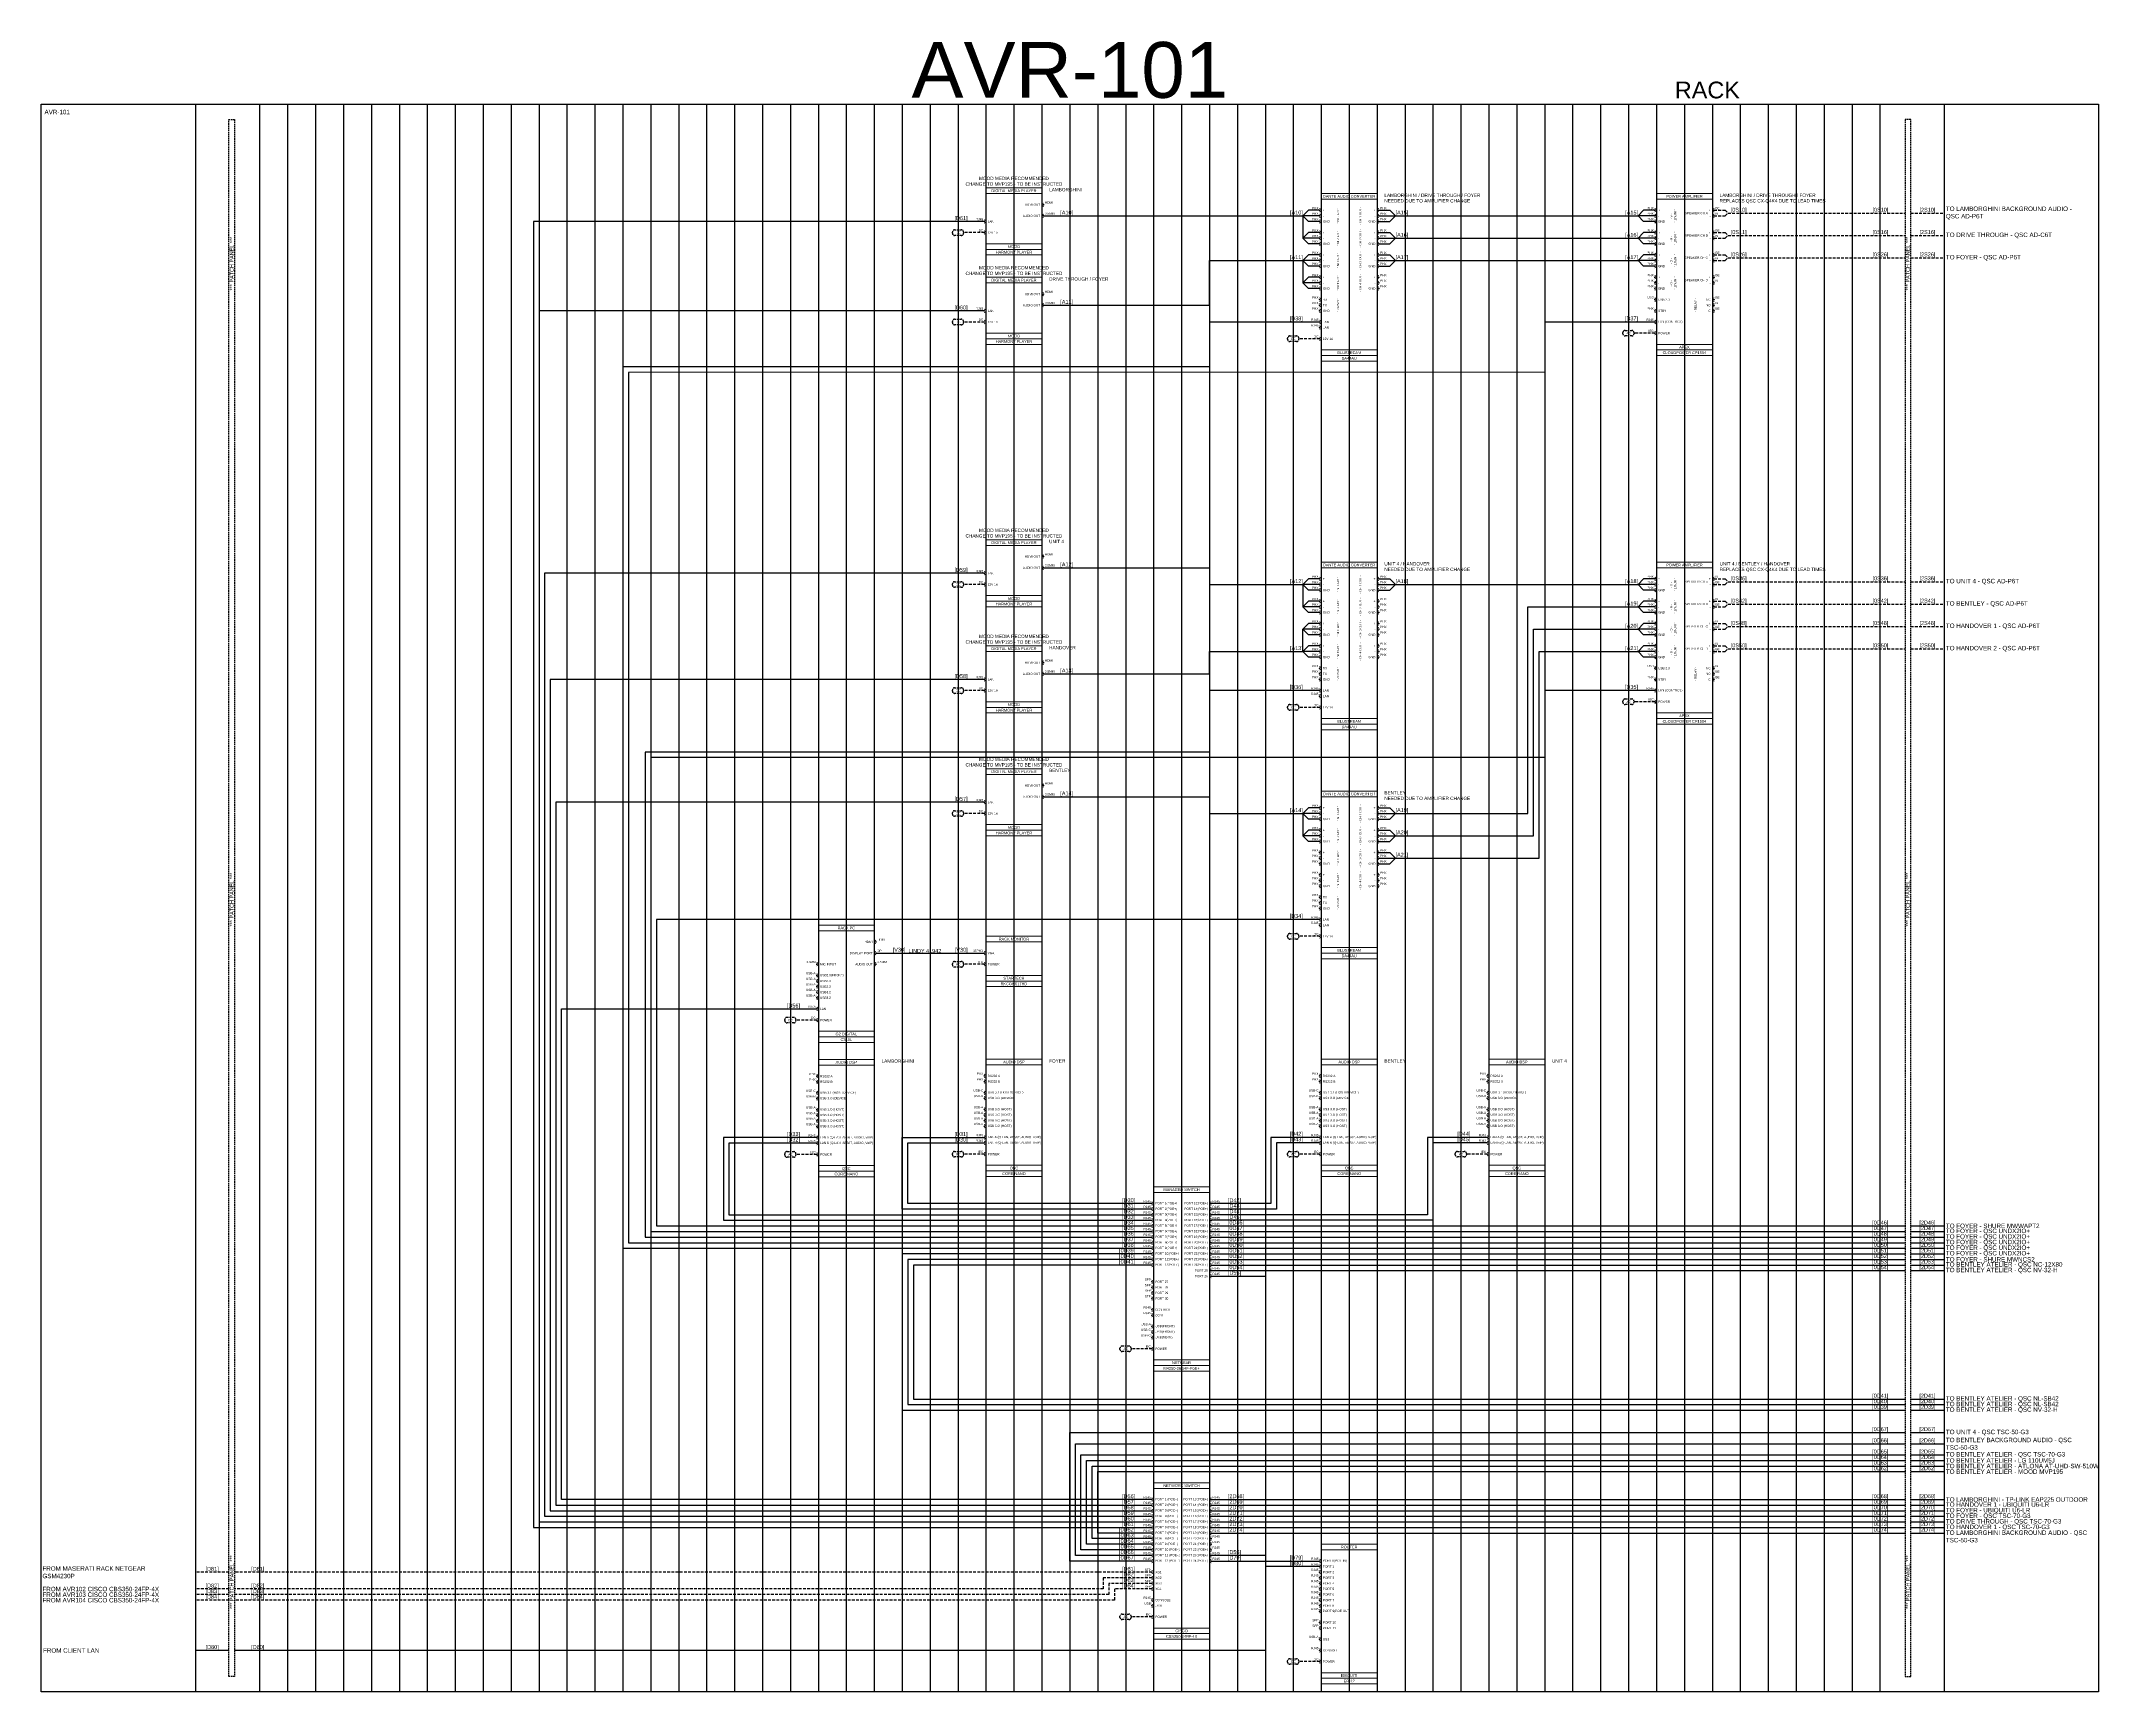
# Model space of a CAD drawing. Header units: millimetres. Extents: x -71336 to -33468, y -26189 to 22712.
# Drawn here: x -44191 to -42349, y -9640 to -8162 of the extents above; entities that cross this region are included whole.
import ezdxf
from ezdxf.enums import TextEntityAlignment as Align
from ezdxf.lldxf.tags import DXFTag

# ---------------------------------------------------------------- set-up
doc = ezdxf.new("R2010")
doc.units = ezdxf.units.MM
doc.linetypes.add('DASHED', pattern=[0.75, 0.5, -0.25])
doc.linetypes.add('DASHED2', pattern=[0.375, 0.25, -0.125])
for name, color, linetype in [('SC - 2 Core Speaker', 211, 'DASHED'), ('SC - 3 Core Flex', 7, 'DASHED'), ('SC - Cat - Green - Data', 84, 'Continuous'), ('SC - Cat - Green - Data - DANTE', 84, 'DANTE'), ('SC - Cat - Green - Data - DS', 84, 'DS'), ('SC - Cat - Green - Data - QLAN', 84, 'QLAN'), ('SC - Display Port', 194, 'ZIGZAG'), ('SC - Fibre', 170, 'DASHED'), ('SC - Starquad', 4, 'Continuous'), ('SC - Text', 7, 'Continuous'), ('Text', 7, 'Continuous')]:
    doc.layers.add(name, color=color, linetype=linetype)
doc.layers.add('SC - Equipment', color=7, linetype='Continuous', lineweight=13)
doc.layers.add('SC - Xlines', color=252, linetype='Continuous', plot=False)
doc.styles.add('ARIAL', font='arial.ttf')
doc.styles.get("Standard").update_dxf_attribs({"font": 'arial.ttf', "height": 35})
tags = doc.linetypes.add('DANTE', pattern='A,3.745209,-0.071128,["DANTE",ARIAL,S=0.5,R=0,X=0,Y=-0.25],-2.454793,3.728871', length=10.000001).pattern_tags.tags
tags[6] = DXFTag(74, 10)
tags = doc.linetypes.add('DS', pattern='A,1.939444,-0.075392,["DS",ARIAL,S=0.5,R=0,X=0,Y=-0.25],-1.06308,1.922084', length=5).pattern_tags.tags
tags[6] = DXFTag(74, 10)
tags = doc.linetypes.add('QLAN', pattern='A,3.942001,-0.106942,["QLAN",ARIAL,S=0.5,R=0,X=0,Y=-0.25],-1.981735,3.969322', length=10).pattern_tags.tags
tags[6] = DXFTag(74, 10)
doc.linetypes.add('ZIGZAG', pattern='A,0.00254,-5.08,[131,ltypeshp.shx,S=5.08,R=0,X=-5.08,Y=0],-10.16,[131,ltypeshp.shx,S=5.08,R=180,X=5.08,Y=0],-5.08', length=20.32254)

# ---------------------------------------------------------------- blocks, each defined once
blk = doc.blocks.new('QSC CORE NANO - SCHEMATIC')
at = {"layer": 'SC - Equipment'}
for p, q in [((-25, 0), (25, 0)), ((-25, -105), (-25, 0)), ((25, 0), (25, -105)), ((25, -5), (-25, -5)), ((25, -95), (-25, -95)), ((25, -95), (-25, -95)), ((25, -100), (-25, -100)), ((25, -100), (-25, -100)), ((25, -100), (-25, -100)), ((25, -105), (-25, -105))]:
    blk.add_line(p, q, dxfattribs=at)
at = {"layer": 'SC - Equipment', "const_width": 0.7}
for points in [[(-26.1, -15, 1), (-26.9, -15, 1)], [(-26.1, -20, 1), (-26.9, -20, 1)], [(-26.1, -30, 1), (-26.9, -30, 1)], [(-26.1, -35, 1), (-26.9, -35, 1)], [(-26.1, -45, 1), (-26.9, -45, 1)], [(-26.1, -50, 1), (-26.9, -50, 1)], [(-26.1, -55, 1), (-26.9, -55, 1)], [(-26.1, -60, 1), (-26.9, -60, 1)], [(-26.1, -70, 1), (-26.9, -70, 1)], [(-26.1, -75, 1), (-26.9, -75, 1)], [(-26.1, -85, 1), (-26.9, -85, 1)]]:
    blk.add_lwpolyline(points, format="xyb", close=True, dxfattribs=at)
at = {"layer": 'SC - Equipment'}
for centre in [(-26.5, -15), (-26.5, -20), (-26.5, -30), (-26.5, -35), (-26.5, -45), (-26.5, -50), (-26.5, -55), (-26.5, -60), (-26.5, -70), (-26.5, -75), (-26.5, -85)]:
    blk.add_arc(centre, 1.5, 270, 90, dxfattribs=at)
at = {"ltscale": 5}
for tag, p in [('DESCRIPTION', (0, -2.5)), ('MODEL', (0, -102.5)), ('MAKE', (0, -97.5))]:
    blk.add_attdef(tag, text='', height=2.5, dxfattribs=at).set_placement(p, align=Align.MIDDLE_CENTER)
at = {"ltscale": 5, "flags": 1}
for tag, p in [('ROOM_TYPE', (45, -5)), ('LOCATION', (45, -10)), ('RACK_EQUIPMENT_(Y/N)', (45, -15)), ('IP_(Y/N)', (45, -30)), ('POE(WATT)', (45, -35)), ('AMP(@240V)', (45, -40)), ('WATT', (45, -45)), ('WEIGHT(KG)', (45, -55)), ('BTU/H', (45, -50)), ('TRANSFORMER_TAPS', (45, -60))]:
    blk.add_attdef(tag, p, '', height=2.5, dxfattribs=at)
blk.add_attdef('BRACKET', text='', height=2.5, dxfattribs=at).set_placement((0, -92.5), align=Align.MIDDLE_CENTER)
at = {"layer": 'SC - Equipment', "ltscale": 5, "char_height": 2}
for s, insert, width, attachment_point in [('PHX', (-27.5, -13), 5.774, 6), ('PHX', (-27.5, -18), 5.774, 6), ('RS232 A', (-23.5, -15), 23.5, 4), ('USB-C', (-27.5, -28), 5.774, 6), ('USB-B', (-27.5, -33), 5.774, 6), ('RS232 B', (-23.5, -20), 23.5, 4), ('USB 3.1 (HOST/DEVICE)', (-23.5, -30), 32.221, 4), ('USB 3.O (DEVICE)', (-23.5, -35), 32.221, 4), ('USB-A', (-27.5, -43), 5.774, 6), ('USB-A', (-27.5, -48), 5.774, 6), ('USB-A', (-27.5, -53), 5.774, 6), ('USB 3.O (HOST)', (-23.5, -45), 32.221, 4), ('USB 3.O (HOST)', (-23.5, -50), 32.221, 4), ('USB 3.O (HOST)', (-23.5, -55), 32.221, 4), ('USB-A', (-27.5, -58), 5.774, 6), ('RJ45', (-27.5, -68), 5.774, 6), ('RJ45', (-27.5, -73), 5.774, 6), ('USB 3.O (HOST)', (-23.5, -60), 32.221, 4), ('LAN A (Q-LAN, AES67, AUDIO, VoIP)', (-23.5, -70), 47.622, 4), ('LAN B (Q-LAN, AES67, AUDIO, VoIP)', (-23.5, -75), 58.439, 4), ('IEC', (-27.5, -83), 5.774, 6), ('POWER', (-23.5, -85), 23.5, 4)]:
    blk.add_mtext(s, dxfattribs=dict(at, insert=insert, width=width, attachment_point=attachment_point))
blk = doc.blocks.new('BLUSTREAM DA44AU - SCHEMATIC')
at = {"layer": 'SC - Equipment'}
for p, q in [((-25, 0), (25, 0)), ((-25, -150), (-25, 0)), ((25, 0), (25, -150)), ((25, -5), (-25, -5)), ((25, -140), (-25, -140)), ((25, -140), (-25, -140)), ((25, -145), (-25, -145)), ((25, -145), (-25, -145)), ((25, -145), (-25, -145)), ((25, -150), (-25, -150))]:
    blk.add_line(p, q, dxfattribs=at)
at = {"layer": 'SC - Equipment', "const_width": 0.7}
for points in [[(-26.1, -15, 1), (-26.9, -15, 1)], [(26.1, -15, -1), (26.9, -15, -1)], [(-26.1, -20, 1), (-26.9, -20, 1)], [(-26.1, -25, 1), (-26.9, -25, 1)], [(-26.1, -35, 1), (-26.9, -35, 1)], [(26.1, -20, -1), (26.9, -20, -1)], [(26.1, -25, -1), (26.9, -25, -1)], [(26.1, -35, -1), (26.9, -35, -1)], [(-26.1, -40, 1), (-26.9, -40, 1)], [(-26.1, -45, 1), (-26.9, -45, 1)], [(-26.1, -55, 1), (-26.9, -55, 1)], [(26.1, -40, -1), (26.9, -40, -1)], [(26.1, -45, -1), (26.9, -45, -1)], [(26.1, -55, -1), (26.9, -55, -1)], [(-26.1, -60, 1), (-26.9, -60, 1)], [(-26.1, -65, 1), (-26.9, -65, 1)], [(26.1, -60, -1), (26.9, -60, -1)], [(26.1, -65, -1), (26.9, -65, -1)], [(-26.1, -75, 1), (-26.9, -75, 1)], [(-26.1, -80, 1), (-26.9, -80, 1)], [(-26.1, -85, 1), (-26.9, -85, 1)], [(26.1, -75, -1), (26.9, -75, -1)], [(26.1, -80, -1), (26.9, -80, -1)], [(26.1, -85, -1), (26.9, -85, -1)], [(-26.1, -95, 1), (-26.9, -95, 1)], [(-26.1, -100, 1), (-26.9, -100, 1)], [(-26.1, -105, 1), (-26.9, -105, 1)], [(-26.1, -115, 1), (-26.9, -115, 1)], [(-26.1, -120, 1), (-26.9, -120, 1)], [(-26.1, -130, 1), (-26.9, -130, 1)]]:
    blk.add_lwpolyline(points, format="xyb", close=True, dxfattribs=at)
at = {"layer": 'SC - Equipment'}
for centre, start, end in [((-26.5, -15), 270, 90), ((26.5, -15), 90, 270), ((-26.5, -20), 270, 90), ((-26.5, -25), 270, 90), ((-26.5, -35), 270, 90), ((26.5, -20), 90, 270), ((26.5, -25), 90, 270), ((26.5, -35), 90, 270), ((-26.5, -40), 270, 90), ((-26.5, -45), 270, 90), ((-26.5, -55), 270, 90), ((26.5, -40), 90, 270), ((26.5, -45), 90, 270), ((26.5, -55), 90, 270), ((-26.5, -60), 270, 90), ((-26.5, -65), 270, 90), ((-26.5, -75), 270, 90), ((26.5, -60), 90, 270), ((26.5, -65), 90, 270), ((26.5, -75), 90, 270), ((-26.5, -80), 270, 90), ((-26.5, -85), 270, 90), ((26.5, -80), 90, 270), ((26.5, -85), 90, 270), ((-26.5, -95), 270, 90), ((-26.5, -100), 270, 90), ((-26.5, -105), 270, 90), ((-26.5, -115), 270, 90), ((-26.5, -120), 270, 90), ((-26.5, -130), 270, 90)]:
    blk.add_arc(centre, 1.5, start, end, dxfattribs=at)
at = {"ltscale": 5}
for tag, p in [('DESCRIPTION', (0, -2.5)), ('MODEL', (0, -147.5)), ('MAKE', (0, -142.5))]:
    blk.add_attdef(tag, text='', height=2.5, dxfattribs=at).set_placement(p, align=Align.MIDDLE_CENTER)
at = {"ltscale": 5, "flags": 1}
for tag, p in [('ROOM_TYPE', (45, -5)), ('LOCATION', (45, -10)), ('RACK_EQUIPMENT_(Y/N)', (45, -15)), ('IP_(Y/N)', (45, -30)), ('POE(WATT)', (45, -35)), ('AMP(@240V)', (45, -40)), ('WATT', (45, -45)), ('WEIGHT(KG)', (45, -55)), ('BTU/H', (45, -50)), ('TRANSFORMER_TAPS', (45, -60))]:
    blk.add_attdef(tag, p, '', height=2.5, dxfattribs=at)
blk.add_attdef('BRACKET', text='', height=2.5, dxfattribs=at).set_placement((0, -137.5), align=Align.MIDDLE_CENTER)
at = {"layer": 'SC - Equipment', "ltscale": 5, "char_height": 2}
for s, insert, width, attachment_point in [('PHX', (-27.5, -13), 5.774, 6), ('PHX', (-27.5, -18), 5.774, 6), ('+', (-23.5, -15), 23.5, 4), ('+', (23.5, -15), 23.5, 6), ('PHX', (27.7, -13), 7.175, 4), ('PHX', (27.7, -18), 7.175, 4), ('PHX', (-27.5, -23), 5.774, 6), ('PHX', (-27.5, -33), 5.774, 6), ('-', (-23.5, -20), 23.5, 4), ('GND', (-23.5, -25), 23.5, 4), ('+', (-23.5, -35), 23.5, 4), ('GND', (23.5, -25), 23.5, 6), ('+', (23.5, -35), 23.5, 6), ('-', (23.5, -20), 23.5, 6), ('PHX', (27.7, -23), 7.175, 4), ('PHX', (27.7, -33), 7.175, 4), ('PHX', (-27.5, -38), 5.774, 6), ('PHX', (-27.5, -43), 5.774, 6), ('PHX', (-27.5, -53), 5.774, 6), ('-', (-23.5, -40), 23.5, 4), ('GND', (-23.5, -45), 23.5, 4), ('+', (-23.5, -55), 23.5, 4), ('GND', (23.5, -45), 23.5, 6), ('+', (23.5, -55), 23.5, 6), ('-', (23.5, -40), 23.5, 6), ('PHX', (27.7, -38), 7.175, 4), ('PHX', (27.7, -43), 7.175, 4), ('PHX', (27.7, -53), 7.175, 4), ('PHX', (-27.5, -58), 5.774, 6), ('PHX', (-27.5, -63), 5.774, 6), ('PHX', (-27.5, -73), 5.774, 6), ('-', (-23.5, -60), 23.5, 4), ('GND', (-23.5, -65), 23.5, 4), ('GND', (23.5, -65), 23.5, 6), ('-', (23.5, -60), 23.5, 6), ('PHX', (27.7, -58), 7.175, 4), ('PHX', (27.7, -63), 7.175, 4), ('PHX', (27.7, -73), 7.175, 4), ('PHX', (-27.5, -78), 5.774, 6), ('PHX', (-27.5, -83), 5.774, 6), ('PHX', (-27.5, -93), 5.774, 6), ('+', (-23.5, -75), 23.5, 4), ('-', (-23.5, -80), 23.5, 4), ('GND', (-23.5, -85), 23.5, 4), ('GND', (23.5, -85), 23.5, 6), ('+', (23.5, -75), 23.5, 6), ('-', (23.5, -80), 23.5, 6), ('PHX', (27.7, -78), 7.175, 4), ('PHX', (27.7, -83), 7.175, 4), ('PHX', (-27.5, -98), 5.774, 6), ('PHX', (-27.5, -103), 5.774, 6), ('TX', (-23.5, -100), 23.5, 4), ('GND', (-23.5, -105), 23.5, 4), ('RX', (-23.5, -95), 23.5, 4), ('RJ45', (-27.5, -113), 5.774, 6), ('RJ45', (-27.5, -118), 5.774, 6), ('DC', (-27.5, -128), 5.774, 6), ('LAN', (-23.5, -115), 47.622, 4), ('LAN', (-23.5, -120), 47.622, 4), ('12V 1A', (-23.5, -130), 23.5, 4)]:
    blk.add_mtext(s, dxfattribs=dict(at, insert=insert, width=width, attachment_point=attachment_point))
at = {"layer": 'SC - Equipment', "ltscale": 5, "char_height": 2, "attachment_point": 5}
for s, insert, width, rotation in [('- CH 1 IN -', (-10, -20), 15.911, 270), ('- CH 1 OUT -', (10, -20), 24.863, 90), ('- CH 2 IN -', (-10, -40), 15.911, 270), ('- CH 2 OUT -', (10, -40), 24.863, 90), ('- CH 3 IN -', (-10, -60), 15.911, 270), ('- CH 3 OUT -', (10, -60), 24.863, 90), ('- CH 4 IN -', (-10, -80), 15.911, 270), ('- CH 4 OUT -', (10, -80), 24.863, 90), ('- RS232 -', (-10, -100), 15.911, 270)]:
    blk.add_mtext(s, dxfattribs=dict(at, insert=insert, width=width, rotation=rotation))
blk = doc.blocks.new('APEX CLOUDPOWER CP1504 - SCHEMATIC')
at = {"layer": 'SC - Equipment'}
for p, q in [((-25, 0), (25, 0)), ((-25, -145), (-25, 0)), ((25, 0), (25, -145)), ((25, -5), (-25, -5)), ((25, -135), (-25, -135)), ((25, -135), (-25, -135)), ((25, -140), (-25, -140)), ((25, -140), (-25, -140)), ((25, -140), (-25, -140)), ((25, -145), (-25, -145))]:
    blk.add_line(p, q, dxfattribs=at)
at = {"layer": 'SC - Equipment', "const_width": 0.7}
for points in [[(-26.1, -15, 1), (-26.9, -15, 1)], [(26.1, -15, -1), (26.9, -15, -1)], [(-26.1, -20, 1), (-26.9, -20, 1)], [(-26.1, -25, 1), (-26.9, -25, 1)], [(-26.1, -35, 1), (-26.9, -35, 1)], [(26.1, -20, -1), (26.9, -20, -1)], [(26.1, -35, -1), (26.9, -35, -1)], [(-26.1, -40, 1), (-26.9, -40, 1)], [(-26.1, -45, 1), (-26.9, -45, 1)], [(-26.1, -55, 1), (-26.9, -55, 1)], [(26.1, -40, -1), (26.9, -40, -1)], [(26.1, -55, -1), (26.9, -55, -1)], [(-26.1, -60, 1), (-26.9, -60, 1)], [(-26.1, -65, 1), (-26.9, -65, 1)], [(26.1, -60, -1), (26.9, -60, -1)], [(-26.1, -75, 1), (-26.9, -75, 1)], [(-26.1, -80, 1), (-26.9, -80, 1)], [(-26.1, -85, 1), (-26.9, -85, 1)], [(26.1, -75, -1), (26.9, -75, -1)], [(26.1, -80, -1), (26.9, -80, -1)], [(-26.1, -95, 1), (-26.9, -95, 1)], [(-26.1, -105, 1), (-26.9, -105, 1)], [(26.1, -95, -1), (26.9, -95, -1)], [(26.1, -100, -1), (26.9, -100, -1)], [(26.1, -105, -1), (26.9, -105, -1)], [(-26.1, -115, 1), (-26.9, -115, 1)], [(-26.1, -125, 1), (-26.9, -125, 1)]]:
    blk.add_lwpolyline(points, format="xyb", close=True, dxfattribs=at)
at = {"layer": 'SC - Equipment'}
for centre, start, end in [((-26.5, -15), 270, 90), ((26.5, -15), 90, 270), ((-26.5, -20), 270, 90), ((-26.5, -25), 270, 90), ((-26.5, -35), 270, 90), ((26.5, -20), 90, 270), ((26.5, -35), 90, 270), ((-26.5, -40), 270, 90), ((-26.5, -45), 270, 90), ((-26.5, -55), 270, 90), ((26.5, -40), 90, 270), ((26.5, -55), 90, 270), ((-26.5, -60), 270, 90), ((-26.5, -65), 270, 90), ((-26.5, -75), 270, 90), ((26.5, -60), 90, 270), ((26.5, -75), 90, 270), ((-26.5, -80), 270, 90), ((-26.5, -85), 270, 90), ((26.5, -80), 90, 270), ((-26.5, -95), 270, 90), ((-26.5, -105), 270, 90), ((26.5, -95), 90, 270), ((26.5, -100), 90, 270), ((26.5, -105), 90, 270), ((-26.5, -115), 270, 90), ((-26.5, -125), 270, 90)]:
    blk.add_arc(centre, 1.5, start, end, dxfattribs=at)
at = {"ltscale": 5}
for tag, p in [('DESCRIPTION', (0, -2.5)), ('MODEL', (0, -142.5)), ('MAKE', (0, -137.5))]:
    blk.add_attdef(tag, text='', height=2.5, dxfattribs=at).set_placement(p, align=Align.MIDDLE_CENTER)
at = {"ltscale": 5, "flags": 1}
for tag, p in [('ROOM_TYPE', (45, -5)), ('LOCATION', (45, -10)), ('RACK_EQUIPMENT_(Y/N)', (45, -15)), ('IP_(Y/N)', (45, -30)), ('POE(WATT)', (45, -35)), ('AMP(@240V)', (45, -40)), ('WATT', (45, -45)), ('WEIGHT(KG)', (45, -55)), ('BTU/H', (45, -50)), ('TRANSFORMER_TAPS', (45, -60))]:
    blk.add_attdef(tag, p, '', height=2.5, dxfattribs=at)
blk.add_attdef('BRACKET', text='', height=2.5, dxfattribs=at).set_placement((0, -132.5), align=Align.MIDDLE_CENTER)
at = {"layer": 'SC - Equipment', "ltscale": 5, "char_height": 2}
for s, insert, width, attachment_point in [('PHX', (-27.5, -13), 5.774, 6), ('PHX', (-27.5, -18), 5.774, 6), ('+', (-23.5, -15), 23.5, 4), ('SPEAKER CH A', (21, -17.5), 23.5, 6), ('+', (23.5, -15), 23.5, 6), ('BE', (27.7, -13), 3.746, 4), ('BE', (27.7, -18), 3.746, 4), ('PHX', (-27.5, -23), 5.774, 6), ('PHX', (-27.5, -33), 5.774, 6), ('-', (-23.5, -20), 23.5, 4), ('GND', (-23.5, -25), 23.5, 4), ('+', (-23.5, -35), 23.5, 4), ('SPEAKER CH B', (21, -37.5), 23.5, 6), ('+', (23.5, -35), 23.5, 6), ('-', (23.5, -20), 23.5, 6), ('BE', (27.7, -33), 3.746, 4), ('PHX', (-27.5, -38), 5.774, 6), ('PHX', (-27.5, -43), 5.774, 6), ('PHX', (-27.5, -53), 5.774, 6), ('-', (-23.5, -40), 23.5, 4), ('GND', (-23.5, -45), 23.5, 4), ('+', (-23.5, -55), 23.5, 4), ('+', (23.5, -55), 23.5, 6), ('-', (23.5, -40), 23.5, 6), ('BE', (27.7, -38), 3.746, 4), ('BE', (27.7, -53), 3.746, 4), ('PHX', (-27.5, -58), 5.774, 6), ('PHX', (-27.5, -63), 5.774, 6), ('PHX', (-27.5, -73), 5.774, 6), ('-', (-23.5, -60), 23.5, 4), ('GND', (-23.5, -65), 23.5, 4), ('SPEAKER CH C', (21, -57.5), 23.5, 6), ('-', (23.5, -60), 23.5, 6), ('BE', (27.7, -58), 3.746, 4), ('BE', (27.7, -73), 3.746, 4), ('PHX', (-27.5, -78), 5.774, 6), ('PHX', (-27.5, -83), 5.774, 6), ('USB', (-27.5, -93), 5.774, 6), ('+', (-23.5, -75), 23.5, 4), ('-', (-23.5, -80), 23.5, 4), ('GND', (-23.5, -85), 23.5, 4), ('SPEAKER CH D', (21, -77.5), 23.5, 6), ('+', (23.5, -75), 23.5, 6), ('-', (23.5, -80), 23.5, 6), ('BE', (27.7, -78), 3.746, 4), ('BE', (27.7, -93), 3.746, 4), ('PHX', (-27.5, -103), 5.774, 6), ('STBY', (-23.5, -105), 23.5, 4), ('USB 2.0', (-23.5, -95), 23.5, 4), ('NO', (23.5, -100), 23.5, 6), ('NC', (23.5, -95), 23.5, 6), ('C', (23.5, -105), 23.5, 6), ('BE', (27.7, -98), 3.746, 4), ('BE', (27.7, -103), 3.746, 4), ('RJ45', (-27.5, -113), 5.774, 6), ('IEC', (-27.5, -123), 5.774, 6), ('LAN (CONTROL)', (-23.5, -115), 23.5, 4), ('POWER', (-23.5, -125), 23.5, 4)]:
    blk.add_mtext(s, dxfattribs=dict(at, insert=insert, width=width, attachment_point=attachment_point))
at = {"layer": 'SC - Equipment', "ltscale": 5, "char_height": 2, "width": 24.882, "attachment_point": 5}
for s, insert, rotation in [('- INPUT -\\P - A -', (-10, -20), 270), ('- INPUT -\\P - B -', (-10, -40), 270), ('- INPUT -\\P - C -', (-10, -60), 270), ('- INPUT -\\P - D -', (-10, -80), 270), ('- RELAY -', (10, -100), 90)]:
    blk.add_mtext(s, dxfattribs=dict(at, insert=insert, rotation=rotation))
blk = doc.blocks.new('NETGEAR GSM4230P - SCHEMATIC')
at = {"layer": 'SC - Equipment'}
for p, q in [((-25, 0), (25, 0)), ((-25, -165), (-25, 0)), ((25, 0), (25, -165)), ((25, -5), (-25, -5)), ((25, -155), (-25, -155)), ((25, -155), (-25, -155)), ((25, -160), (-25, -160)), ((25, -160), (-25, -160)), ((25, -160), (-25, -160)), ((25, -165), (-25, -165))]:
    blk.add_line(p, q, dxfattribs=at)
at = {"layer": 'SC - Equipment', "const_width": 0.7}
for points in [[(-26.1, -15, 1), (-26.9, -15, 1)], [(26.1, -15, -1), (26.9, -15, -1)], [(-26.1, -20, 1), (-26.9, -20, 1)], [(-26.1, -25, 1), (-26.9, -25, 1)], [(-26.1, -30, 1), (-26.9, -30, 1)], [(-26.1, -35, 1), (-26.9, -35, 1)], [(26.1, -20, -1), (26.9, -20, -1)], [(26.1, -25, -1), (26.9, -25, -1)], [(26.1, -30, -1), (26.9, -30, -1)], [(26.1, -35, -1), (26.9, -35, -1)], [(-26.1, -40, 1), (-26.9, -40, 1)], [(-26.1, -45, 1), (-26.9, -45, 1)], [(-26.1, -50, 1), (-26.9, -50, 1)], [(-26.1, -55, 1), (-26.9, -55, 1)], [(26.1, -40, -1), (26.9, -40, -1)], [(26.1, -45, -1), (26.9, -45, -1)], [(26.1, -50, -1), (26.9, -50, -1)], [(26.1, -55, -1), (26.9, -55, -1)], [(-26.1, -60, 1), (-26.9, -60, 1)], [(-26.1, -65, 1), (-26.9, -65, 1)], [(-26.1, -70, 1), (-26.9, -70, 1)], [(26.1, -60, -1), (26.9, -60, -1)], [(26.1, -65, -1), (26.9, -65, -1)], [(26.1, -70, -1), (26.9, -70, -1)], [(-26.1, -85, 1), (-26.9, -85, 1)], [(-26.1, -90, 1), (-26.9, -90, 1)], [(26.1, -75, -1), (26.9, -75, -1)], [(26.1, -80, -1), (26.9, -80, -1)], [(-26.1, -95, 1), (-26.9, -95, 1)], [(-26.1, -100, 1), (-26.9, -100, 1)], [(-26.1, -110, 1), (-26.9, -110, 1)], [(-26.1, -115, 1), (-26.9, -115, 1)], [(-26.1, -125, 1), (-26.9, -125, 1)], [(-26.1, -130, 1), (-26.9, -130, 1)], [(-26.1, -135, 1), (-26.9, -135, 1)], [(-26.1, -145, 1), (-26.9, -145, 1)]]:
    blk.add_lwpolyline(points, format="xyb", close=True, dxfattribs=at)
at = {"layer": 'SC - Equipment'}
for centre, start, end in [((-26.5, -15), 270, 90), ((26.5, -15), 90, 270), ((-26.5, -20), 270, 90), ((-26.5, -25), 270, 90), ((-26.5, -30), 270, 90), ((-26.5, -35), 270, 90), ((26.5, -20), 90, 270), ((26.5, -25), 90, 270), ((26.5, -30), 90, 270), ((26.5, -35), 90, 270), ((-26.5, -40), 270, 90), ((-26.5, -45), 270, 90), ((-26.5, -50), 270, 90), ((-26.5, -55), 270, 90), ((26.5, -40), 90, 270), ((26.5, -45), 90, 270), ((26.5, -50), 90, 270), ((26.5, -55), 90, 270), ((-26.5, -60), 270, 90), ((-26.5, -65), 270, 90), ((-26.5, -70), 270, 90), ((26.5, -60), 90, 270), ((26.5, -65), 90, 270), ((26.5, -70), 90, 270), ((26.5, -75), 90, 270), ((-26.5, -85), 270, 90), ((-26.5, -90), 270, 90), ((26.5, -80), 90, 270), ((-26.5, -95), 270, 90), ((-26.5, -100), 270, 90), ((-26.5, -110), 270, 90), ((-26.5, -115), 270, 90), ((-26.5, -125), 270, 90), ((-26.5, -130), 270, 90), ((-26.5, -135), 270, 90), ((-26.5, -145), 270, 90)]:
    blk.add_arc(centre, 1.5, start, end, dxfattribs=at)
at = {"ltscale": 5}
for tag, p in [('DESCRIPTION', (0, -2.5)), ('MODEL', (0, -162.5)), ('MAKE', (0, -157.5))]:
    blk.add_attdef(tag, text='', height=2.5, dxfattribs=at).set_placement(p, align=Align.MIDDLE_CENTER)
at = {"ltscale": 5, "flags": 1}
for tag, p in [('ROOM_TYPE', (45, -5)), ('LOCATION', (45, -10)), ('RACK_EQUIPMENT_(Y/N)', (45, -15)), ('IP_(Y/N)', (45, -30)), ('POE(WATT)', (45, -35)), ('AMP(@240V)', (45, -40)), ('WATT', (45, -45)), ('WEIGHT(KG)', (45, -55)), ('BTU/H', (45, -50)), ('TRANSFORMER_TAPS', (45, -60))]:
    blk.add_attdef(tag, p, '', height=2.5, dxfattribs=at)
blk.add_attdef('BRACKET', text='', height=2.5, dxfattribs=at).set_placement((0, -152.5), align=Align.MIDDLE_CENTER)
at = {"layer": 'SC - Equipment', "ltscale": 5, "char_height": 2}
for s, insert, width, attachment_point in [('RJ45', (-27.5, -13), 5.774, 6), ('RJ45', (-27.5, -18), 5.774, 6), ('PORT 1(POE+)', (-23.5, -15), 23.5, 4), ('PORT 13(POE+)', (23.5, -15), 23.5, 6), ('RJ45', (27.7, -13), 7.175, 4), ('RJ45', (27.7, -18), 7.175, 4), ('RJ45', (-27.5, -23), 5.774, 6), ('RJ45', (-27.5, -28), 5.774, 6), ('RJ45', (-27.5, -33), 5.774, 6), ('PORT 2(POE+)', (-23.5, -20), 23.5, 4), ('PORT 3(POE+)', (-23.5, -25), 23.5, 4), ('PORT 4(POE+)', (-23.5, -30), 23.5, 4), ('PORT 5(POE+)', (-23.5, -35), 23.5, 4), ('PORT 14(POE+)', (23.5, -20), 23.5, 6), ('PORT 15(POE+)', (23.5, -25), 23.5, 6), ('PORT 16(POE+)', (23.5, -30), 23.5, 6), ('PORT 17(POE+)', (23.5, -35), 23.5, 6), ('RJ45', (27.7, -23), 7.175, 4), ('RJ45', (27.7, -28), 7.175, 4), ('RJ45', (27.7, -33), 7.175, 4), ('RJ45', (-27.5, -38), 5.774, 6), ('RJ45', (-27.5, -43), 5.774, 6), ('RJ45', (-27.5, -48), 5.774, 6), ('RJ45', (-27.5, -53), 5.774, 6), ('PORT 6(POE+)', (-23.5, -40), 23.5, 4), ('PORT 7(POE+)', (-23.5, -45), 23.5, 4), ('PORT 8(POE+)', (-23.5, -50), 23.5, 4), ('PORT 9(POE+)', (-23.5, -55), 23.5, 4), ('PORT 18(POE+)', (23.5, -40), 23.5, 6), ('PORT 19(POE+)', (23.5, -45), 23.5, 6), ('PORT 20(POE+)', (23.5, -50), 23.5, 6), ('PORT 21(POE+)', (23.5, -55), 23.5, 6), ('RJ45', (27.7, -38), 7.175, 4), ('RJ45', (27.7, -43), 7.175, 4), ('RJ45', (27.7, -48), 7.175, 4), ('RJ45', (27.7, -53), 7.175, 4), ('RJ45', (-27.5, -58), 5.774, 6), ('RJ45', (-27.5, -63), 5.774, 6), ('RJ45', (-27.5, -68), 5.774, 6), ('PORT 10(POE+)', (-23.5, -60), 23.5, 4), ('PORT 11(POE+)', (-23.5, -65), 23.5, 4), ('PORT 12(POE+)', (-23.5, -70), 23.5, 4), ('PORT 22(POE+)', (23.5, -60), 23.5, 6), ('PORT 23(POE+)', (23.5, -65), 23.5, 6), ('PORT 24(POE+)', (23.5, -70), 23.5, 6), ('RJ45', (27.7, -58), 7.175, 4), ('RJ45', (27.7, -63), 7.175, 4), ('RJ45', (27.7, -68), 7.175, 4), ('RJ45', (27.7, -73), 7.175, 4), ('SFP', (-27.5, -83), 5.774, 6), ('SFP', (-27.5, -88), 5.774, 6), ('SFP', (-27.5, -93), 5.774, 6), ('PORT 27', (-23.5, -85), 23.5, 4), ('PORT 28', (-23.5, -90), 23.5, 4), ('PORT 25', (23.5, -75), 23.5, 6), ('PORT 26', (23.5, -80), 23.5, 6), ('RJ45', (27.7, -78), 7.175, 4), ('RJ45', (-27.5, -108), 5.774, 6), ('SFP', (-27.5, -98), 5.774, 6), ('CONTROL', (-23.5, -110), 23.5, 4), ('PORT 29', (-23.5, -95), 23.5, 4), ('PORT 30', (-23.5, -100), 23.5, 4), ('USB-C', (-27.5, -128), 5.774, 6), ('USB-A', (-27.5, -123), 5.774, 6), ('RJ45', (-27.5, -113), 5.774, 6), ('COM', (-23.5, -115), 23.5, 4), ('USB(FRONT)', (-23.5, -125), 23.5, 4), ('USB(FRONT)', (-23.5, -130), 23.5, 4), ('USB-C', (-27.5, -133), 5.774, 6), ('IEC', (-27.5, -143), 5.774, 6), ('USB(REAR)', (-23.5, -135), 23.5, 4), ('POWER', (-23.5, -145), 23.5, 4)]:
    blk.add_mtext(s, dxfattribs=dict(at, insert=insert, width=width, attachment_point=attachment_point))
blk = doc.blocks.new('Cisco CBS350-24FP-4X - SCHEMATIC')
at = {"layer": 'SC - Equipment'}
for p, q in [((-25, 0), (25, 0)), ((-25, -140), (-25, 0)), ((25, 0), (25, -140)), ((25, -5), (-25, -5)), ((25, -130), (-25, -130)), ((25, -130), (-25, -130)), ((25, -135), (-25, -135)), ((25, -135), (-25, -135)), ((25, -135), (-25, -135)), ((25, -140), (-25, -140))]:
    blk.add_line(p, q, dxfattribs=at)
at = {"layer": 'SC - Equipment', "const_width": 0.7}
for points in [[(-26.1, -15, 1), (-26.9, -15, 1)], [(26.1, -15, -1), (26.9, -15, -1)], [(-26.1, -20, 1), (-26.9, -20, 1)], [(-26.1, -25, 1), (-26.9, -25, 1)], [(-26.1, -30, 1), (-26.9, -30, 1)], [(-26.1, -35, 1), (-26.9, -35, 1)], [(26.1, -20, -1), (26.9, -20, -1)], [(26.1, -25, -1), (26.9, -25, -1)], [(26.1, -30, -1), (26.9, -30, -1)], [(26.1, -35, -1), (26.9, -35, -1)], [(-26.1, -40, 1), (-26.9, -40, 1)], [(-26.1, -45, 1), (-26.9, -45, 1)], [(-26.1, -50, 1), (-26.9, -50, 1)], [(-26.1, -55, 1), (-26.9, -55, 1)], [(26.1, -40, -1), (26.9, -40, -1)], [(26.1, -45, -1), (26.9, -45, -1)], [(26.1, -50, -1), (26.9, -50, -1)], [(26.1, -55, -1), (26.9, -55, -1)], [(-26.1, -60, 1), (-26.9, -60, 1)], [(-26.1, -65, 1), (-26.9, -65, 1)], [(-26.1, -70, 1), (-26.9, -70, 1)], [(26.1, -60, -1), (26.9, -60, -1)], [(26.1, -65, -1), (26.9, -65, -1)], [(26.1, -70, -1), (26.9, -70, -1)], [(-26.1, -80, 1), (-26.9, -80, 1)], [(-26.1, -85, 1), (-26.9, -85, 1)], [(-26.1, -90, 1), (-26.9, -90, 1)], [(-26.1, -95, 1), (-26.9, -95, 1)], [(-26.1, -105, 1), (-26.9, -105, 1)], [(-26.1, -110, 1), (-26.9, -110, 1)], [(-26.1, -120, 1), (-26.9, -120, 1)]]:
    blk.add_lwpolyline(points, format="xyb", close=True, dxfattribs=at)
at = {"layer": 'SC - Equipment'}
for centre, start, end in [((-26.5, -15), 270, 90), ((26.5, -15), 90, 270), ((-26.5, -20), 270, 90), ((-26.5, -25), 270, 90), ((-26.5, -30), 270, 90), ((-26.5, -35), 270, 90), ((26.5, -20), 90, 270), ((26.5, -25), 90, 270), ((26.5, -30), 90, 270), ((26.5, -35), 90, 270), ((-26.5, -40), 270, 90), ((-26.5, -45), 270, 90), ((-26.5, -50), 270, 90), ((-26.5, -55), 270, 90), ((26.5, -40), 90, 270), ((26.5, -45), 90, 270), ((26.5, -50), 90, 270), ((26.5, -55), 90, 270), ((-26.5, -60), 270, 90), ((-26.5, -65), 270, 90), ((-26.5, -70), 270, 90), ((26.5, -60), 90, 270), ((26.5, -65), 90, 270), ((26.5, -70), 90, 270), ((-26.5, -80), 270, 90), ((-26.5, -85), 270, 90), ((-26.5, -90), 270, 90), ((-26.5, -95), 270, 90), ((-26.5, -105), 270, 90), ((-26.5, -110), 270, 90), ((-26.5, -120), 270, 90)]:
    blk.add_arc(centre, 1.5, start, end, dxfattribs=at)
at = {"ltscale": 5}
for tag, p in [('DESCRIPTION', (0, -2.5)), ('MODEL', (0, -137.5)), ('MAKE', (0, -132.5))]:
    blk.add_attdef(tag, text='', height=2.5, dxfattribs=at).set_placement(p, align=Align.MIDDLE_CENTER)
at = {"ltscale": 5, "flags": 1}
for tag, p in [('ROOM_TYPE', (45, -5)), ('LOCATION', (45, -10)), ('RACK_EQUIPMENT_(Y/N)', (45, -15)), ('IP_(Y/N)', (45, -30)), ('POE(WATT)', (45, -35)), ('AMP(@240V)', (45, -40)), ('WATT', (45, -45)), ('WEIGHT(KG)', (45, -55)), ('BTU/H', (45, -50)), ('TRANSFORMER_TAPS', (45, -60))]:
    blk.add_attdef(tag, p, '', height=2.5, dxfattribs=at)
blk.add_attdef('BRACKET', text='', height=2.5, dxfattribs=at).set_placement((0, -127.5), align=Align.MIDDLE_CENTER)
at = {"layer": 'SC - Equipment', "ltscale": 5, "char_height": 2}
for s, insert, width, attachment_point in [('RJ45', (-27.5, -13), 5.774, 6), ('RJ45', (-27.5, -18), 5.774, 6), ('PORT 1 (POE+)', (-23.5, -15), 23.5, 4), ('PORT 13 (POE+)', (23.5, -15), 23.5, 6), ('RJ45', (27.7, -13), 7.175, 4), ('RJ45', (27.7, -18), 7.175, 4), ('RJ45', (-27.5, -23), 5.774, 6), ('RJ45', (-27.5, -28), 5.774, 6), ('RJ45', (-27.5, -33), 5.774, 6), ('PORT 2 (POE+)', (-23.5, -20), 23.5, 4), ('PORT 3 (POE+)', (-23.5, -25), 23.5, 4), ('PORT 4 (POE+)', (-23.5, -30), 23.5, 4), ('PORT 5 (POE+)', (-23.5, -35), 23.5, 4), ('PORT 14 (POE+)', (23.5, -20), 23.5, 6), ('PORT 15 (POE+)', (23.5, -25), 23.5, 6), ('PORT 16 (POE+)', (23.5, -30), 23.5, 6), ('PORT 17 (POE+)', (23.5, -35), 23.5, 6), ('RJ45', (27.7, -23), 7.175, 4), ('RJ45', (27.7, -28), 7.175, 4), ('RJ45', (27.7, -33), 7.175, 4), ('RJ45', (-27.5, -38), 5.774, 6), ('RJ45', (-27.5, -43), 5.774, 6), ('RJ45', (-27.5, -48), 5.774, 6), ('RJ45', (-27.5, -53), 5.774, 6), ('PORT 6 (POE+)', (-23.5, -40), 23.5, 4), ('PORT 7 (POE+)', (-23.5, -45), 23.5, 4), ('PORT 8 (POE+)', (-23.5, -50), 23.5, 4), ('PORT 9 (POE+)', (-23.5, -55), 23.5, 4), ('PORT 18 (POE+)', (23.5, -40), 23.5, 6), ('\\pxt10;PORT 19 (POE+)', (23.5, -45), 23.5, 6), ('PORT 20 (POE+)', (23.5, -50), 23.5, 6), ('PORT 21 (POE+)', (23.5, -55), 23.5, 6), ('RJ45', (27.7, -38), 7.175, 4), ('RJ45', (27.7, -43), 7.175, 4), ('RJ45', (27.7, -48), 7.175, 4), ('RJ45', (27.7, -53), 7.175, 4), ('RJ45', (-27.5, -58), 5.774, 6), ('RJ45', (-27.5, -63), 5.774, 6), ('RJ45', (-27.5, -68), 5.774, 6), ('PORT 10 (POE+)', (-23.5, -60), 23.5, 4), ('PORT 11 (POE+)', (-23.5, -65), 23.5, 4), ('PORT 12 (POE+)', (-23.5, -70), 23.5, 4), ('PORT 22 (POE+)', (23.5, -60), 23.5, 6), ('PORT 23 (POE+)', (23.5, -65), 23.5, 6), ('PORT 24 (POE+)', (23.5, -70), 23.5, 6), ('RJ45', (27.7, -58), 7.175, 4), ('RJ45', (27.7, -63), 7.175, 4), ('RJ45', (27.7, -68), 7.175, 4), ('SFP', (-27.5, -78), 5.774, 6), ('SFP', (-27.5, -83), 5.774, 6), ('SFP', (-27.5, -88), 5.774, 6), ('SFP', (-27.5, -93), 5.774, 6), ('XG1', (-23.5, -80), 23.5, 4), ('XG2', (-23.5, -85), 23.5, 4), ('XG3', (-23.5, -90), 23.5, 4), ('RJ45', (-27.5, -103), 5.774, 6), ('USB', (-27.5, -108), 5.774, 6), ('XG4', (-23.5, -95), 23.5, 4), ('CONSOLE', (-23.5, -105), 23.5, 4), ('USB', (-23.5, -110), 23.5, 4), ('IEC', (-27.5, -118), 5.774, 6), ('POWER', (-23.5, -120), 23.5, 4)]:
    blk.add_mtext(s, dxfattribs=dict(at, insert=insert, width=width, attachment_point=attachment_point))
blk = doc.blocks.new('UBIQUITI ER-12 - SCHEMATIC')
at = {"layer": 'SC - Equipment'}
for p, q in [((-25, 0), (25, 0)), ((-25, -125), (-25, 0)), ((25, 0), (25, -125)), ((25, -5), (-25, -5)), ((25, -115), (-25, -115)), ((25, -115), (-25, -115)), ((25, -120), (-25, -120)), ((25, -120), (-25, -120)), ((25, -120), (-25, -120)), ((25, -125), (-25, -125))]:
    blk.add_line(p, q, dxfattribs=at)
at = {"layer": 'SC - Equipment', "const_width": 0.7}
for points in [[(-26.1, -15, 1), (-26.9, -15, 1)], [(-26.1, -20, 1), (-26.9, -20, 1)], [(-26.1, -25, 1), (-26.9, -25, 1)], [(-26.1, -30, 1), (-26.9, -30, 1)], [(-26.1, -35, 1), (-26.9, -35, 1)], [(-26.1, -40, 1), (-26.9, -40, 1)], [(-26.1, -45, 1), (-26.9, -45, 1)], [(-26.1, -50, 1), (-26.9, -50, 1)], [(-26.1, -55, 1), (-26.9, -55, 1)], [(-26.1, -60, 1), (-26.9, -60, 1)], [(-26.1, -70, 1), (-26.9, -70, 1)], [(-26.1, -75, 1), (-26.9, -75, 1)], [(-26.1, -85, 1), (-26.9, -85, 1)], [(-26.1, -95, 1), (-26.9, -95, 1)], [(-26.1, -105, 1), (-26.9, -105, 1)]]:
    blk.add_lwpolyline(points, format="xyb", close=True, dxfattribs=at)
at = {"layer": 'SC - Equipment'}
for centre in [(-26.5, -15), (-26.5, -20), (-26.5, -25), (-26.5, -30), (-26.5, -35), (-26.5, -40), (-26.5, -45), (-26.5, -50), (-26.5, -55), (-26.5, -60), (-26.5, -70), (-26.5, -75), (-26.5, -85), (-26.5, -95), (-26.5, -105)]:
    blk.add_arc(centre, 1.5, 270, 90, dxfattribs=at)
at = {"ltscale": 5}
for tag, p in [('DESCRIPTION', (0, -2.5)), ('MODEL', (0, -122.5)), ('MAKE', (0, -117.5))]:
    blk.add_attdef(tag, text='', height=2.5, dxfattribs=at).set_placement(p, align=Align.MIDDLE_CENTER)
at = {"ltscale": 5, "flags": 1}
for tag, p in [('ROOM_TYPE', (45, -5)), ('LOCATION', (45, -10)), ('RACK_EQUIPMENT_(Y/N)', (45, -15)), ('IP_(Y/N)', (45, -30)), ('POE(WATT)', (45, -35)), ('AMP(@240V)', (45, -40)), ('WATT', (45, -45)), ('WEIGHT(KG)', (45, -55)), ('BTU/H', (45, -50)), ('TRANSFORMER_TAPS', (45, -60))]:
    blk.add_attdef(tag, p, '', height=2.5, dxfattribs=at)
blk.add_attdef('BRACKET', text='', height=2.5, dxfattribs=at).set_placement((0, -112.5), align=Align.MIDDLE_CENTER)
at = {"layer": 'SC - Equipment', "ltscale": 5, "char_height": 2}
for s, insert, width, attachment_point in [('RJ45', (-27.5, -13), 5.774, 6), ('RJ45', (-27.5, -18), 5.774, 6), ('PORT 0(POE IN)', (-23.5, -15), 23.5, 4), ('RJ45', (-27.5, -23), 5.774, 6), ('RJ45', (-27.5, -28), 5.774, 6), ('RJ45', (-27.5, -33), 5.774, 6), ('PORT 1', (-23.5, -20), 23.5, 4), ('PORT 2', (-23.5, -25), 23.5, 4), ('PORT 3', (-23.5, -30), 23.5, 4), ('PORT 4', (-23.5, -35), 23.5, 4), ('RJ45', (-27.5, -38), 5.774, 6), ('RJ45', (-27.5, -43), 5.774, 6), ('RJ45', (-27.5, -48), 5.774, 6), ('RJ45', (-27.5, -53), 5.774, 6), ('PORT 5', (-23.5, -40), 23.5, 4), ('PORT 6', (-23.5, -45), 23.5, 4), ('PORT 7', (-23.5, -50), 23.5, 4), ('PORT 8', (-23.5, -55), 23.5, 4), ('RJ45', (-27.5, -58), 5.774, 6), ('SFP', (-27.5, -68), 5.774, 6), ('SFP', (-27.5, -73), 5.774, 6), ('PORT 9(POE OUT)', (-23.5, -60), 24.743, 4), ('PORT 10', (-23.5, -70), 23.5, 4), ('USB-A', (-27.5, -83), 5.774, 6), ('RJ45', (-27.5, -93), 5.774, 6), ('PORT 11', (-23.5, -75), 23.5, 4), ('USB', (-23.5, -85), 23.5, 4), ('DC', (-27.5, -103), 5.774, 6), ('CONSOLE', (-23.5, -95), 23.5, 4), ('POWER', (-23.5, -105), 23.5, 4)]:
    blk.add_mtext(s, dxfattribs=dict(at, insert=insert, width=width, attachment_point=attachment_point))
blk = doc.blocks.new('G2 DIGITAL C310L - SCHEMATIC')
at = {"layer": 'SC - Equipment'}
for p, q in [((-25, 0), (25, 0)), ((-25, -105), (-25, 0)), ((25, 0), (25, -105)), ((25, -5), (-25, -5)), ((25, -95), (-25, -95)), ((25, -95), (-25, -95)), ((25, -100), (-25, -100)), ((25, -100), (-25, -100)), ((25, -100), (-25, -100)), ((25, -105), (-25, -105))]:
    blk.add_line(p, q, dxfattribs=at)
at = {"layer": 'SC - Equipment', "const_width": 0.7}
for points in [[(26.1, -15, -1), (26.9, -15, -1)], [(-26.1, -35, 1), (-26.9, -35, 1)], [(26.1, -25, -1), (26.9, -25, -1)], [(26.1, -35, -1), (26.9, -35, -1)], [(-26.1, -45, 1), (-26.9, -45, 1)], [(-26.1, -50, 1), (-26.9, -50, 1)], [(-26.1, -55, 1), (-26.9, -55, 1)], [(-26.1, -60, 1), (-26.9, -60, 1)], [(-26.1, -65, 1), (-26.9, -65, 1)], [(-26.1, -75, 1), (-26.9, -75, 1)], [(-26.1, -85, 1), (-26.9, -85, 1)]]:
    blk.add_lwpolyline(points, format="xyb", close=True, dxfattribs=at)
at = {"layer": 'SC - Equipment'}
for centre, start, end in [((26.5, -15), 90, 270), ((-26.5, -35), 270, 90), ((26.5, -25), 90, 270), ((26.5, -35), 90, 270), ((-26.5, -45), 270, 90), ((-26.5, -50), 270, 90), ((-26.5, -55), 270, 90), ((-26.5, -60), 270, 90), ((-26.5, -65), 270, 90), ((-26.5, -75), 270, 90), ((-26.5, -85), 270, 90)]:
    blk.add_arc(centre, 1.5, start, end, dxfattribs=at)
at = {"ltscale": 5}
for tag, p in [('DESCRIPTION', (0, -2.5)), ('MODEL', (0, -102.5)), ('MAKE', (0, -97.5))]:
    blk.add_attdef(tag, text='', height=2.5, dxfattribs=at).set_placement(p, align=Align.MIDDLE_CENTER)
at = {"ltscale": 5, "flags": 1}
for tag, p in [('ROOM_TYPE', (45, -5)), ('LOCATION', (45, -10)), ('RACK_EQUIPMENT_(Y/N)', (45, -15)), ('IP_(Y/N)', (45, -30)), ('POE(WATT)', (45, -35)), ('AMP(@240V)', (45, -40)), ('WATT', (45, -45)), ('WEIGHT(KG)', (45, -55)), ('BTU/H', (45, -50)), ('TRANSFORMER_TAPS', (45, -60))]:
    blk.add_attdef(tag, p, '', height=2.5, dxfattribs=at)
blk.add_attdef('BRACKET', text='', height=2.5, dxfattribs=at).set_placement((0, -92.5), align=Align.MIDDLE_CENTER)
at = {"layer": 'SC - Equipment', "ltscale": 5, "char_height": 2}
for s, insert, width, attachment_point in [('HDMI', (23.5, -15), 28.762, 6), ('HDMI', (27.7, -13), 7.175, 4), ('3.5MM', (-27.5, -33), 5.774, 6), ('MIC INPUT', (-23.5, -35), 23.5, 4), ('DISPLAY PORT', (23.5, -25), 26.679, 6), ('AUDIO OUT', (23.5, -35), 26.679, 6), ('3.5MM', (27.7, -33), 7.175, 4), ('DP', (27.7, -23), 7.175, 4), ('USB-A', (-27.5, -43), 5.774, 6), ('USB-A', (-27.5, -48), 5.774, 6), ('USB-A', (-27.5, -53), 5.774, 6), ('USB2.0(FRONT)', (-23.5, -45), 23.5, 4), ('USB2.0', (-23.5, -50), 23.5, 4), ('USB2.0', (-23.5, -55), 23.5, 4), ('USB-A', (-27.5, -58), 5.774, 6), ('\\pxt2;USB-A', (-27.5, -63), 5.774, 6), ('RJ45', (-27.5, -73), 5.774, 6), ('USB3.2', (-23.5, -60), 23.5, 4), ('USB3.2', (-23.5, -65), 23.5, 4), ('DC', (-27.5, -83), 5.774, 6), ('LAN', (-23.5, -75), 23.5, 4), ('POWER', (-23.5, -85), 23.5, 4)]:
    blk.add_mtext(s, dxfattribs=dict(at, insert=insert, width=width, attachment_point=attachment_point))
blk = doc.blocks.new('STARTECH RKCONS17HD - SCHEMATIC')
at = {"layer": 'SC - Equipment'}
for p, q in [((-25, 0), (25, 0)), ((-25, -45), (-25, 0)), ((25, 0), (25, -45)), ((25, -5), (-25, -5)), ((25, -35), (-25, -35)), ((25, -35), (-25, -35)), ((25, -40), (-25, -40)), ((25, -40), (-25, -40)), ((25, -40), (-25, -40)), ((25, -45), (-25, -45))]:
    blk.add_line(p, q, dxfattribs=at)
at = {"layer": 'SC - Equipment', "const_width": 0.7}
for points in [[(-26.1, -15, 1), (-26.9, -15, 1)], [(-26.1, -25, 1), (-26.9, -25, 1)]]:
    blk.add_lwpolyline(points, format="xyb", close=True, dxfattribs=at)
at = {"layer": 'SC - Equipment'}
for centre in [(-26.5, -15), (-26.5, -25)]:
    blk.add_arc(centre, 1.5, 270, 90, dxfattribs=at)
at = {"ltscale": 5}
for tag, p in [('DESCRIPTION', (0, -2.5)), ('MAKE', (0, -37.5)), ('MODEL', (0, -42.5))]:
    blk.add_attdef(tag, text='', height=2.5, dxfattribs=at).set_placement(p, align=Align.MIDDLE_CENTER)
at = {"ltscale": 5, "flags": 1}
for tag, p in [('ROOM_TYPE', (45, -5)), ('LOCATION', (45, -10)), ('RACK_EQUIPMENT_(Y/N)', (45, -15)), ('IP_(Y/N)', (45, -30)), ('POE(WATT)', (45, -35)), ('AMP(@240V)', (45, -40)), ('WATT', (45, -45)), ('WEIGHT(KG)', (45, -55)), ('BTU/H', (45, -50)), ('TRANSFORMER_TAPS', (45, -60))]:
    blk.add_attdef(tag, p, '', height=2.5, dxfattribs=at)
blk.add_attdef('BRACKET', text='', height=2.5, dxfattribs=at).set_placement((0, -32.5), align=Align.MIDDLE_CENTER)
at = {"layer": 'SC - Equipment', "ltscale": 5, "char_height": 2}
for s, insert, width, attachment_point in [('15PHD', (-27.5, -13), 5.774, 6), ('VGA', (-23.5, -15), 23.5, 4), ('IEC', (-27.5, -23), 5.774, 6), ('POWER', (-23.5, -25), 23.5, 4)]:
    blk.add_mtext(s, dxfattribs=dict(at, insert=insert, width=width, attachment_point=attachment_point))
blk = doc.blocks.new('MOOD MEDIA AUDIO PLAYER - SCHEMATIC')
at = {"layer": 'SC - Equipment'}
for p, q in [((-25, 0), (25, 0)), ((-25, -60), (-25, 0)), ((25, 0), (25, -60)), ((25, -5), (-25, -5)), ((25, -50), (-25, -50)), ((25, -50), (-25, -50)), ((25, -55), (-25, -55)), ((25, -55), (-25, -55)), ((25, -55), (-25, -55)), ((25, -60), (-25, -60))]:
    blk.add_line(p, q, dxfattribs=at)
at = {"layer": 'SC - Equipment', "const_width": 0.7}
for points in [[(26.1, -15, -1), (26.9, -15, -1)], [(-26.1, -30, 1), (-26.9, -30, 1)], [(26.1, -25, -1), (26.9, -25, -1)], [(-26.1, -40, 1), (-26.9, -40, 1)]]:
    blk.add_lwpolyline(points, format="xyb", close=True, dxfattribs=at)
at = {"layer": 'SC - Equipment'}
for centre, start, end in [((26.5, -15), 90, 270), ((-26.5, -30), 270, 90), ((26.5, -25), 90, 270), ((-26.5, -40), 270, 90)]:
    blk.add_arc(centre, 1.5, start, end, dxfattribs=at)
at = {"ltscale": 5}
for tag, p in [('DESCRIPTION', (0, -2.5)), ('MAKE', (0, -52.5)), ('MODEL', (0, -57.5))]:
    blk.add_attdef(tag, text='', height=2.5, dxfattribs=at).set_placement(p, align=Align.MIDDLE_CENTER)
at = {"ltscale": 5, "flags": 1}
for tag, p in [('ROOM_TYPE', (45, -5)), ('LOCATION', (45, -10)), ('RACK_EQUIPMENT_(Y/N)', (45, -15)), ('IP_(Y/N)', (45, -30)), ('POE(WATT)', (45, -35)), ('AMP(@240V)', (45, -40)), ('WATT', (45, -45)), ('WEIGHT(KG)', (45, -55)), ('BTU/H', (45, -50)), ('TRANSFORMER_TAPS', (45, -60))]:
    blk.add_attdef(tag, p, '', height=2.5, dxfattribs=at)
blk.add_attdef('BRACKET', text='', height=2.5, dxfattribs=at).set_placement((0, -47.5), align=Align.MIDDLE_CENTER)
at = {"layer": 'SC - Equipment', "ltscale": 5, "char_height": 2}
for s, insert, width, attachment_point in [('HDMI OUT', (23.5, -15), 23.5, 6), ('HDMI', (27.7, -13), 7.175, 4), ('RJ45', (-27.5, -28), 5.774, 6), ('LAN', (-23.5, -30), 23.5, 4), ('AUDIO OUT', (23.5, -25), 23.5, 6), ('3.5MM', (27.7, -23), 7.175, 4), ('DC', (-27.5, -38), 5.774, 6), ('12V 1A', (-23.5, -40), 23.5, 4)]:
    blk.add_mtext(s, dxfattribs=dict(at, insert=insert, width=width, attachment_point=attachment_point))

msp = doc.modelspace()

# ---------------------------------------------------------------- linework, layer by layer
at = {"linetype": 'DASHED2', "ltscale": 5}
for points in [[(-44022.606, -9626.522), (-44022.606, -8232.479), (-44017.606, -8232.479), (-44017.606, -9626.522), (-44022.606, -9626.522)], [(-42517.606, -9626.522), (-42517.606, -8232.479), (-42522.606, -8232.479), (-42522.606, -9626.522), (-42517.606, -9626.522)]]:
    msp.add_lwpolyline(points, dxfattribs=at)
at = {"layer": 'SC - 2 Core Speaker', "color": 1, "ltscale": 5}
for points in [[(-42693.603, -8313.79), (-42683.603, -8313.79), (-42681.103, -8316.29)], [(-42693.603, -8333.79), (-42683.603, -8333.79), (-42681.103, -8336.29)], [(-42693.603, -8353.79), (-42683.603, -8353.79), (-42681.103, -8356.29)], [(-42693.606, -8643.79), (-42683.606, -8643.79), (-42681.106, -8646.29)], [(-42693.606, -8663.79), (-42683.606, -8663.79), (-42681.106, -8666.29)], [(-42693.606, -8683.79), (-42683.606, -8683.79), (-42681.106, -8686.29)], [(-42693.606, -8703.79), (-42683.606, -8703.79), (-42681.106, -8706.29)]]:
    msp.add_lwpolyline(points, dxfattribs=at)
at = {"layer": 'SC - 2 Core Speaker', "color": 7, "ltscale": 5}
for points in [[(-42693.603, -8318.79), (-42683.603, -8318.79), (-42681.103, -8316.29)], [(-42693.603, -8338.79), (-42683.603, -8338.79), (-42681.103, -8336.29)], [(-42693.603, -8358.79), (-42683.603, -8358.79), (-42681.103, -8356.29)], [(-42693.606, -8648.79), (-42683.606, -8648.79), (-42681.106, -8646.29)], [(-42693.606, -8668.79), (-42683.606, -8668.79), (-42681.106, -8666.29)], [(-42693.606, -8688.79), (-42683.606, -8688.79), (-42681.106, -8686.29)], [(-42693.606, -8708.79), (-42683.606, -8708.79), (-42681.106, -8706.29)]]:
    msp.add_lwpolyline(points, dxfattribs=at)
at = {"layer": 'SC - 2 Core Speaker', "ltscale": 5}
for points in [[(-42681.103, -8316.29), (-42522.606, -8316.29)], [(-42517.606, -8316.29), (-42487.606, -8316.29)], [(-42681.106, -8336.29), (-42522.606, -8336.29)], [(-42681.103, -8336.29), (-42522.606, -8336.29)], [(-42517.606, -8336.29), (-42487.609, -8336.29)], [(-42517.606, -8336.29), (-42487.606, -8336.29)], [(-42681.106, -8356.29), (-42522.606, -8356.29)], [(-42517.606, -8356.29), (-42487.609, -8356.29)], [(-42681.106, -8646.29), (-42522.606, -8646.29)], [(-42517.606, -8646.29), (-42487.609, -8646.29)], [(-42681.106, -8666.29), (-42522.606, -8666.29)], [(-42517.606, -8666.29), (-42487.606, -8666.29)], [(-42681.106, -8686.29), (-42522.606, -8686.29)], [(-42517.606, -8686.29), (-42487.606, -8686.29)], [(-42681.106, -8706.29), (-42522.606, -8706.29)], [(-42517.606, -8706.29), (-42487.606, -8706.29)]]:
    msp.add_lwpolyline(points, dxfattribs=at)
at = {"layer": 'SC - 3 Core Flex', "ltscale": 3}
for points in [[(-43373.204, -8331.29), (-43367.204, -8331.29, -0.41421356), (-43365.204, -8333.29), (-43365.204, -8334.29, -0.41421356), (-43367.204, -8336.29), (-43373.204, -8336.29, -0.41421356), (-43375.204, -8334.29), (-43375.204, -8333.29, -0.41421356)], [(-43373.204, -8411.29), (-43367.204, -8411.29, -0.41421356), (-43365.204, -8413.29), (-43365.204, -8414.29, -0.41421356), (-43367.204, -8416.29), (-43373.204, -8416.29, -0.41421356), (-43375.204, -8414.29), (-43375.204, -8413.29, -0.41421356)], [(-43073.201, -8426.29), (-43067.201, -8426.29, -0.41421356), (-43065.201, -8428.29), (-43065.201, -8429.29, -0.41421356), (-43067.201, -8431.29), (-43073.201, -8431.29, -0.41421356), (-43075.201, -8429.29), (-43075.201, -8428.29, -0.41421356)], [(-42773.201, -8421.29), (-42767.201, -8421.29, -0.41421356), (-42765.201, -8423.29), (-42765.201, -8424.29, -0.41421356), (-42767.201, -8426.29), (-42773.201, -8426.29, -0.41421356), (-42775.201, -8424.29), (-42775.201, -8423.29, -0.41421356)], [(-43373.204, -8646.29), (-43367.204, -8646.29, -0.41421356), (-43365.204, -8648.29), (-43365.204, -8649.29, -0.41421356), (-43367.204, -8651.29), (-43373.204, -8651.29, -0.41421356), (-43375.204, -8649.29), (-43375.204, -8648.29, -0.41421356)], [(-43373.204, -8741.29), (-43367.204, -8741.29, -0.41421356), (-43365.204, -8743.29), (-43365.204, -8744.29, -0.41421356), (-43367.204, -8746.29), (-43373.204, -8746.29, -0.41421356), (-43375.204, -8744.29), (-43375.204, -8743.29, -0.41421356)], [(-43073.204, -8756.29), (-43067.204, -8756.29, -0.41421356), (-43065.204, -8758.29), (-43065.204, -8759.29, -0.41421356), (-43067.204, -8761.29), (-43073.204, -8761.29, -0.41421356), (-43075.204, -8759.29), (-43075.204, -8758.29, -0.41421356)], [(-42773.204, -8751.29), (-42767.204, -8751.29, -0.41421356), (-42765.204, -8753.29), (-42765.204, -8754.29, -0.41421356), (-42767.204, -8756.29), (-42773.204, -8756.29, -0.41421356), (-42775.204, -8754.29), (-42775.204, -8753.29, -0.41421356)], [(-43373.204, -8851.29), (-43367.204, -8851.29, -0.41421356), (-43365.204, -8853.29), (-43365.204, -8854.29, -0.41421356), (-43367.204, -8856.29), (-43373.204, -8856.29, -0.41421356), (-43375.204, -8854.29), (-43375.204, -8853.29, -0.41421356)], [(-43073.204, -8961.29), (-43067.204, -8961.29, -0.41421356), (-43065.204, -8963.29), (-43065.204, -8964.29, -0.41421356), (-43067.204, -8966.29), (-43073.204, -8966.29, -0.41421356), (-43075.204, -8964.29), (-43075.204, -8963.29, -0.41421356)], [(-43373.204, -8986.29), (-43367.204, -8986.29, -0.41421356), (-43365.204, -8988.29), (-43365.204, -8989.29, -0.41421356), (-43367.204, -8991.29), (-43373.204, -8991.29, -0.41421356), (-43375.204, -8989.29), (-43375.204, -8988.29, -0.41421356)], [(-43523.204, -9036.29), (-43517.204, -9036.29, -0.41421356), (-43515.204, -9038.29), (-43515.204, -9039.29, -0.41421356), (-43517.204, -9041.29), (-43523.204, -9041.29, -0.41421356), (-43525.204, -9039.29), (-43525.204, -9038.29, -0.41421356)], [(-43523.176, -9156.529), (-43517.176, -9156.529, -0.41421356), (-43515.176, -9158.529), (-43515.176, -9159.529, -0.41421356), (-43517.176, -9161.529), (-43523.176, -9161.529, -0.41421356), (-43525.176, -9159.529), (-43525.176, -9158.529, -0.41421356)], [(-43373.204, -9156.29), (-43367.204, -9156.29, -0.41421356), (-43365.204, -9158.29), (-43365.204, -9159.29, -0.41421356), (-43367.204, -9161.29), (-43373.204, -9161.29, -0.41421356), (-43375.204, -9159.29), (-43375.204, -9158.29, -0.41421356)], [(-43073.204, -9156.29), (-43067.204, -9156.29, -0.41421356), (-43065.204, -9158.29), (-43065.204, -9159.29, -0.41421356), (-43067.204, -9161.29), (-43073.204, -9161.29, -0.41421356), (-43075.204, -9159.29), (-43075.204, -9158.29, -0.41421356)], [(-42923.204, -9156.29), (-42917.204, -9156.29, -0.41421356), (-42915.204, -9158.29), (-42915.204, -9159.29, -0.41421356), (-42917.204, -9161.29), (-42923.204, -9161.29, -0.41421356), (-42925.204, -9159.29), (-42925.204, -9158.29, -0.41421356)], [(-43223.204, -9330.556), (-43217.204, -9330.556, -0.41421356), (-43215.204, -9332.556), (-43215.204, -9333.556, -0.41421356), (-43217.204, -9335.556), (-43223.204, -9335.556, -0.41421356), (-43225.204, -9333.556), (-43225.204, -9332.556, -0.41421356)], [(-43223.204, -9570.556), (-43217.204, -9570.556, -0.41421356), (-43215.204, -9572.556), (-43215.204, -9573.556, -0.41421356), (-43217.204, -9575.556), (-43223.204, -9575.556, -0.41421356), (-43225.204, -9573.556), (-43225.204, -9572.556, -0.41421356)], [(-43073.204, -9610.556), (-43067.204, -9610.556, -0.41421356), (-43065.204, -9612.556), (-43065.204, -9613.556, -0.41421356), (-43067.204, -9615.556), (-43073.204, -9615.556, -0.41421356), (-43075.204, -9613.556), (-43075.204, -9612.556, -0.41421356)]]:
    msp.add_lwpolyline(points, format="xyb", close=True, dxfattribs=at)
at = {"layer": 'SC - 3 Core Flex', "ltscale": 5}
for points in [[(-43346.606, -8333.79), (-43365.204, -8333.79)], [(-43346.606, -8413.79), (-43365.204, -8413.79)], [(-43046.603, -8428.79), (-43065.201, -8428.79)], [(-42746.603, -8423.79), (-42765.201, -8423.79)], [(-43346.606, -8648.79), (-43365.204, -8648.79)], [(-43346.606, -8743.79), (-43365.204, -8743.79)], [(-43046.606, -8758.79), (-43065.204, -8758.79)], [(-42746.606, -8753.79), (-42765.204, -8753.79)], [(-43346.606, -8853.79), (-43365.204, -8853.79)], [(-43046.606, -8963.79), (-43065.204, -8963.79)], [(-43346.606, -8988.79), (-43365.204, -8988.79)], [(-43496.606, -9038.79), (-43515.204, -9038.79)], [(-43496.578, -9159.029), (-43515.176, -9159.029)], [(-43346.606, -9158.79), (-43365.204, -9158.79)], [(-43046.606, -9158.79), (-43065.204, -9158.79)], [(-42896.606, -9158.79), (-42915.204, -9158.79)], [(-43196.606, -9333.056), (-43215.204, -9333.056)], [(-43196.606, -9573.056), (-43215.204, -9573.056)], [(-43046.606, -9613.056), (-43065.204, -9613.056)]]:
    msp.add_lwpolyline(points, dxfattribs=at)
at = {"layer": 'SC - Cat - Green - Data', "ltscale": 5}
for points in [[(-42746.603, -8413.79), (-42845.106, -8413.79), (-42845.107, -8458.791), (-43665.106, -8458.887), (-43665.106, -9238.056), (-43196.606, -9238.056)], [(-42746.606, -8743.79), (-42845.106, -8743.79), (-42845.106, -8803.79), (-43645.106, -8803.79), (-43645.106, -9228.056), (-43196.606, -9228.056)], [(-43196.606, -9468.056), (-43725.106, -9468.056), (-43725.106, -9028.79), (-43496.606, -9028.79)], [(-43143.606, -9268.056), (-43095.106, -9268.056), (-43095.106, -9518.056), (-43143.606, -9518.056)], [(-42517.606, -9378.056), (-42487.609, -9378.056)], [(-42517.606, -9383.056), (-42487.609, -9383.056)], [(-42517.606, -9388.056), (-42487.609, -9388.056)], [(-43196.606, -9523.056), (-43270.106, -9523.056), (-43270.106, -9408.056), (-42522.606, -9408.056)], [(-42517.606, -9408.056), (-42487.609, -9408.056)], [(-43196.606, -9518.056), (-43265.106, -9518.056), (-43265.106, -9418.056), (-42522.606, -9418.056)], [(-43196.606, -9513.056), (-43260.106, -9513.056), (-43260.106, -9428.056), (-42522.606, -9428.056)], [(-42517.606, -9418.056), (-42487.609, -9418.056)], [(-42517.606, -9428.056), (-42487.609, -9428.056)], [(-43196.606, -9508.056), (-43255.106, -9508.056), (-43255.106, -9433.056), (-42522.606, -9433.056)], [(-43196.606, -9503.056), (-43250.106, -9503.056), (-43250.106, -9438.056), (-42522.606, -9438.056)], [(-43196.606, -9498.056), (-43245.106, -9498.056), (-43245.106, -9443.056), (-42522.606, -9443.056)], [(-42517.606, -9433.056), (-42487.609, -9433.056)], [(-42517.606, -9438.056), (-42487.609, -9438.056)], [(-42517.606, -9443.056), (-42487.609, -9443.056)], [(-43143.606, -9468.056), (-42522.606, -9468.056)], [(-43143.606, -9473.056), (-42522.606, -9473.056)], [(-43143.606, -9478.056), (-42522.606, -9478.056)], [(-43143.606, -9483.056), (-42522.606, -9483.056)], [(-42517.606, -9468.056), (-42487.609, -9468.056)], [(-42517.606, -9473.056), (-42487.609, -9473.056)], [(-42517.606, -9478.056), (-42487.609, -9478.056)], [(-42517.606, -9483.056), (-42487.609, -9483.056)], [(-43143.606, -9488.056), (-42522.606, -9488.056)], [(-43143.606, -9493.056), (-42522.606, -9493.056)], [(-43143.606, -9498.056), (-42522.606, -9498.056)], [(-42517.606, -9488.056), (-42487.609, -9488.056)], [(-42517.606, -9493.056), (-42487.609, -9493.056)], [(-42517.606, -9498.056), (-42487.609, -9498.056)], [(-43046.606, -9528.056), (-43095.106, -9528.056), (-43095.106, -9603.056), (-44017.606, -9603.056)], [(-43143.606, -9523.056), (-43046.606, -9523.056)], [(-44022.606, -9603.056), (-44052.606, -9603.056)]]:
    msp.add_lwpolyline(points, dxfattribs=at)
at = {"layer": 'SC - Cat - Green - Data - DANTE', "ltscale": 5}
for points in [[(-43046.603, -8413.79), (-43145.106, -8413.79), (-43145.106, -8453.79), (-43670.106, -8453.79), (-43670.106, -9243.056), (-43196.606, -9243.056)], [(-43046.606, -8743.79), (-43145.106, -8743.79), (-43145.106, -8798.79), (-43650.106, -8798.79), (-43650.106, -9233.056), (-43196.606, -9233.056)], [(-43046.606, -8948.79), (-43640.106, -8948.79), (-43640.106, -9223.056), (-43196.606, -9223.056)], [(-43496.578, -9144.029), (-43580.106, -9144.029), (-43580.106, -9218.056), (-43196.606, -9218.056)], [(-43496.578, -9149.029), (-43575.106, -9149.029), (-43575.106, -9213.056), (-43196.606, -9213.056)], [(-43196.606, -9208.056), (-43420.134, -9208.056), (-43420.134, -9143.79), (-43346.606, -9143.79)], [(-43196.606, -9203.056), (-43415.134, -9203.056), (-43415.134, -9148.79), (-43346.606, -9148.79)], [(-42896.606, -9143.79), (-42950.106, -9143.791), (-42950.106, -9213.056), (-43143.606, -9213.056)], [(-43046.606, -9143.79), (-43090.106, -9143.791), (-43090.106, -9203.056), (-43143.606, -9203.056)], [(-42896.606, -9148.79), (-42945.106, -9148.791), (-42945.106, -9218.056), (-43143.606, -9218.056)], [(-43046.606, -9148.79), (-43085.106, -9148.791), (-43085.106, -9208.056), (-43143.606, -9208.056)], [(-43143.606, -9223.056), (-42522.606, -9223.056)], [(-42517.606, -9223.056), (-42487.609, -9223.056)], [(-43143.606, -9228.056), (-42522.606, -9228.056)], [(-43143.606, -9233.056), (-42522.606, -9233.056)], [(-43143.606, -9238.056), (-42522.606, -9238.056)], [(-43143.606, -9243.056), (-42522.606, -9243.056)], [(-42517.606, -9228.056), (-42487.609, -9228.056)], [(-42517.606, -9233.056), (-42487.609, -9233.056)], [(-42517.606, -9238.056), (-42487.609, -9238.056)], [(-42517.606, -9243.056), (-42487.609, -9243.056)], [(-43143.606, -9248.056), (-42522.606, -9248.056)], [(-43143.606, -9253.056), (-42522.606, -9253.056)], [(-42517.606, -9248.056), (-42487.609, -9248.056)], [(-42517.606, -9253.056), (-42487.609, -9253.056)]]:
    msp.add_lwpolyline(points, dxfattribs=at)
at = {"layer": 'SC - Cat - Green - Data - DS', "ltscale": 5}
for points in [[(-43346.606, -8323.79), (-43750.106, -8323.79), (-43750.106, -9493.056), (-43196.606, -9493.056)], [(-43346.606, -8403.78), (-43745.106, -8403.78), (-43745.106, -9488.056), (-43196.606, -9488.056)], [(-43346.606, -8638.789), (-43740.106, -8638.789), (-43740.106, -9483.056), (-43196.606, -9483.056)], [(-43346.606, -8733.79), (-43735.106, -8733.79), (-43735.106, -9478.056), (-43196.606, -9478.056)], [(-43346.606, -8843.79), (-43730.106, -8843.79), (-43730.106, -9473.056), (-43196.606, -9473.056)]]:
    msp.add_lwpolyline(points, dxfattribs=at)
at = {"layer": 'SC - Cat - Green - Data - QLAN', "ltscale": 5}
for points in [[(-43196.606, -9248.056), (-43420.106, -9248.056), (-43420.106, -9388.056), (-42522.606, -9388.056)], [(-43196.606, -9253.056), (-43415.106, -9253.056), (-43415.106, -9383.056), (-42522.606, -9383.056)], [(-43196.606, -9258.056), (-43410.106, -9258.056), (-43410.106, -9378.056), (-42522.606, -9378.056)], [(-43143.606, -9258.056), (-42522.606, -9258.056)], [(-42517.606, -9258.056), (-42487.606, -9258.056)], [(-43143.606, -9263.056), (-42522.606, -9263.056)], [(-42517.606, -9263.056), (-42487.606, -9263.056)]]:
    msp.add_lwpolyline(points, dxfattribs=at)
at = {"layer": 'SC - Display Port', "ltscale": 0.1}
msp.add_lwpolyline([(-43443.606, -8978.79), (-43346.606, -8978.79)], dxfattribs=at)
at = {"layer": 'SC - Fibre', "ltscale": 5}
for points in [[(-44022.606, -9533.056), (-44052.606, -9533.056)], [(-43196.606, -9533.056), (-44017.606, -9533.056)], [(-43196.606, -9538.056), (-43240.106, -9538.056), (-43240.106, -9548.056), (-44017.606, -9548.056)], [(-44022.606, -9548.056), (-44052.606, -9548.056)], [(-44022.606, -9553.056), (-44052.606, -9553.056)], [(-43196.606, -9543.056), (-43235.106, -9543.056), (-43235.106, -9553.056), (-44017.606, -9553.056)], [(-43196.606, -9548.056), (-43230.106, -9548.056), (-43230.106, -9558.056), (-44017.606, -9558.056)], [(-44022.606, -9558.056), (-44052.606, -9558.056)]]:
    msp.add_lwpolyline(points, dxfattribs=at)
at = {"layer": 'SC - Starquad', "ltscale": 5}
for points in [[(-43293.606, -8318.79), (-43061.603, -8318.79), (-43061.603, -8338.79)], [(-42978.603, -8318.79), (-42761.603, -8318.79)], [(-42978.603, -8338.79), (-42761.603, -8338.79)], [(-43293.606, -8398.79), (-43145.106, -8398.79), (-43145.106, -8358.79), (-43061.603, -8358.79), (-43061.603, -8378.79)], [(-42978.603, -8358.79), (-42761.603, -8358.79)], [(-43293.606, -8633.79), (-43145.106, -8633.79), (-43145.106, -8648.79), (-43061.606, -8648.79), (-43061.606, -8668.79)], [(-42978.606, -8648.79), (-42761.606, -8648.79)], [(-42978.606, -8853.79), (-42860.106, -8853.79), (-42860.106, -8668.79), (-42761.606, -8668.79)], [(-43293.606, -8728.79), (-43145.106, -8728.79), (-43145.106, -8708.79), (-43061.606, -8708.79), (-43061.606, -8688.79)], [(-42978.608, -8873.79), (-42855.106, -8873.79), (-42855.106, -8688.79), (-42761.608, -8688.79)], [(-42978.608, -8893.79), (-42850.106, -8893.79), (-42850.106, -8708.79), (-42761.609, -8708.79)], [(-43293.606, -8838.79), (-43145.106, -8838.79), (-43145.106, -8853.79), (-43061.606, -8853.79), (-43061.606, -8873.79)]]:
    msp.add_lwpolyline(points, dxfattribs=at)
at = {"layer": 'SC - Starquad', "color": 1, "ltscale": 5}
for points in [[(-43046.603, -8313.79), (-43056.603, -8313.79), (-43061.603, -8318.79)], [(-42993.603, -8313.79), (-42983.603, -8313.79), (-42978.603, -8318.79)], [(-42746.603, -8313.79), (-42756.603, -8313.79), (-42761.603, -8318.79)], [(-42993.603, -8333.79), (-42983.603, -8333.79), (-42978.603, -8338.79)], [(-42746.603, -8333.79), (-42756.603, -8333.79), (-42761.603, -8338.79)], [(-43046.603, -8353.79), (-43056.603, -8353.79), (-43061.603, -8358.79)], [(-42993.603, -8353.79), (-42983.603, -8353.79), (-42978.603, -8358.79)], [(-42746.603, -8353.79), (-42756.603, -8353.79), (-42761.603, -8358.79)], [(-43046.606, -8643.79), (-43056.606, -8643.79), (-43061.606, -8648.79)], [(-42993.606, -8643.79), (-42983.606, -8643.79), (-42978.606, -8648.79)], [(-42746.606, -8643.79), (-42756.606, -8643.79), (-42761.606, -8648.79)], [(-42746.606, -8663.79), (-42756.606, -8663.79), (-42761.606, -8668.79)], [(-43046.606, -8683.79), (-43056.606, -8683.79), (-43061.606, -8688.79)], [(-42746.606, -8683.79), (-42756.606, -8683.79), (-42761.606, -8688.79)], [(-42746.606, -8703.79), (-42756.606, -8703.79), (-42761.606, -8708.79)], [(-43046.606, -8848.79), (-43056.606, -8848.79), (-43061.606, -8853.79)], [(-42993.606, -8848.79), (-42983.606, -8848.79), (-42978.606, -8853.79)], [(-42993.608, -8868.79), (-42983.608, -8868.79), (-42978.608, -8873.79)], [(-42993.608, -8888.79), (-42983.608, -8888.79), (-42978.608, -8893.79)]]:
    msp.add_lwpolyline(points, dxfattribs=at)
at = {"layer": 'SC - Starquad', "color": 250, "ltscale": 5}
for points in [[(-43046.603, -8318.79), (-43061.603, -8318.79)], [(-43046.603, -8323.79), (-43056.603, -8323.79), (-43061.603, -8318.79)], [(-42993.603, -8323.79), (-42983.603, -8323.79), (-42978.603, -8318.79)], [(-42746.603, -8323.79), (-42756.603, -8323.79), (-42761.603, -8318.79)], [(-43046.603, -8343.79), (-43056.603, -8343.79), (-43061.603, -8338.79)], [(-43046.603, -8338.79), (-43061.603, -8338.79)], [(-42993.603, -8343.79), (-42983.603, -8343.79), (-42978.603, -8338.79)], [(-42746.603, -8343.79), (-42756.603, -8343.79), (-42761.603, -8338.79)], [(-43046.603, -8358.79), (-43061.603, -8358.79)], [(-43046.603, -8363.79), (-43056.603, -8363.79), (-43061.603, -8358.79)], [(-42993.603, -8363.79), (-42983.603, -8363.79), (-42978.603, -8358.79)], [(-42746.603, -8363.79), (-42756.603, -8363.79), (-42761.603, -8358.79)], [(-43046.603, -8383.79), (-43056.603, -8383.79), (-43061.603, -8378.79)], [(-43046.603, -8378.79), (-43061.603, -8378.79)], [(-43046.606, -8648.79), (-43061.606, -8648.79)], [(-43046.606, -8653.79), (-43056.606, -8653.79), (-43061.606, -8648.79)], [(-42993.606, -8653.79), (-42983.606, -8653.79), (-42978.606, -8648.79)], [(-42746.606, -8653.79), (-42756.606, -8653.79), (-42761.606, -8648.79)], [(-43046.606, -8673.79), (-43056.606, -8673.79), (-43061.606, -8668.79)], [(-43046.606, -8668.79), (-43061.606, -8668.79)], [(-42746.606, -8673.79), (-42756.606, -8673.79), (-42761.606, -8668.79)], [(-43046.606, -8688.79), (-43061.606, -8688.79)], [(-43046.606, -8693.79), (-43056.606, -8693.79), (-43061.606, -8688.79)], [(-42746.606, -8693.79), (-42756.606, -8693.79), (-42761.606, -8688.79)], [(-43046.606, -8713.79), (-43056.606, -8713.79), (-43061.606, -8708.79)], [(-43046.606, -8708.79), (-43061.606, -8708.79)], [(-42746.606, -8713.79), (-42756.606, -8713.79), (-42761.606, -8708.79)], [(-43046.606, -8853.79), (-43061.606, -8853.79)], [(-43046.606, -8858.79), (-43056.606, -8858.79), (-43061.606, -8853.79)], [(-42993.606, -8858.79), (-42983.606, -8858.79), (-42978.606, -8853.79)], [(-43046.606, -8878.79), (-43056.606, -8878.79), (-43061.606, -8873.79)], [(-43046.606, -8873.79), (-43061.606, -8873.79)], [(-42993.608, -8878.79), (-42983.608, -8878.79), (-42978.608, -8873.79)], [(-42993.608, -8898.79), (-42983.608, -8898.79), (-42978.608, -8893.79)]]:
    msp.add_lwpolyline(points, dxfattribs=at)
at = {"layer": 'SC - Starquad', "color": 7, "ltscale": 5}
for points in [[(-42993.603, -8318.79), (-42978.603, -8318.79)], [(-42746.603, -8318.79), (-42761.603, -8318.79)], [(-43046.603, -8333.79), (-43056.603, -8333.79), (-43061.603, -8338.79)], [(-42993.603, -8338.79), (-42978.603, -8338.79)], [(-42746.603, -8338.79), (-42761.603, -8338.79)], [(-42993.603, -8358.79), (-42978.603, -8358.79)], [(-42746.603, -8358.79), (-42761.603, -8358.79)], [(-43046.603, -8373.79), (-43056.603, -8373.79), (-43061.603, -8378.79)], [(-42993.606, -8648.79), (-42978.606, -8648.79)], [(-42746.606, -8648.79), (-42761.606, -8648.79)], [(-43046.606, -8663.79), (-43056.606, -8663.79), (-43061.606, -8668.79)], [(-42746.606, -8668.79), (-42761.606, -8668.79)], [(-42746.606, -8688.79), (-42761.606, -8688.79)], [(-43046.606, -8703.79), (-43056.606, -8703.79), (-43061.606, -8708.79)], [(-42746.606, -8708.79), (-42761.606, -8708.79)], [(-42993.606, -8853.79), (-42978.606, -8853.79)], [(-43046.606, -8868.79), (-43056.606, -8868.79), (-43061.606, -8873.79)], [(-42993.608, -8873.79), (-42978.608, -8873.79)], [(-42993.608, -8893.79), (-42978.608, -8893.79)]]:
    msp.add_lwpolyline(points, dxfattribs=at)
at = {"layer": 'SC - Xlines', "ltscale": 5, "transparency": 33554687}
msp.add_lwpolyline([(-44190.647, -8218.789), (-42349.565, -8218.789), (-42349.565, -9640.212), (-44190.647, -9640.212)], close=True, dxfattribs=at)
at = {"layer": 'SC - Xlines', "ltscale": 5}
for points in [[(-44052.606, -8218.789), (-44052.606, -9640.212)], [(-43970.106, -8218.789), (-43970.106, -9640.212)], [(-43920.106, -8218.789), (-43920.106, -9640.212)], [(-43870.106, -8218.789), (-43870.106, -9640.212)], [(-43820.106, -8218.789), (-43820.106, -9640.212)], [(-43770.106, -8218.789), (-43770.106, -9640.212)], [(-43720.106, -8218.789), (-43720.106, -9640.212)], [(-43670.106, -8218.789), (-43670.106, -9640.212)], [(-43620.106, -8218.789), (-43620.106, -9640.212)], [(-43570.106, -8218.789), (-43570.106, -9640.212)], [(-43520.106, -8218.789), (-43520.106, -9640.212)], [(-43470.106, -8218.789), (-43470.106, -9640.212)], [(-43420.106, -8218.789), (-43420.106, -9640.212)], [(-43370.106, -8218.789), (-43370.106, -9640.212)], [(-43320.106, -8218.789), (-43320.106, -9640.212)], [(-43270.106, -8218.789), (-43270.106, -9640.212)], [(-43220.106, -8218.789), (-43220.106, -9640.212)], [(-43170.106, -8218.789), (-43170.106, -9640.212)], [(-43120.106, -8218.789), (-43120.106, -9640.212)], [(-43070.106, -8218.789), (-43070.106, -9640.212)], [(-43020.106, -8218.789), (-43020.106, -9640.212)], [(-42970.106, -8218.789), (-42970.106, -9640.212)], [(-42920.106, -8218.789), (-42920.106, -9640.212)], [(-42870.106, -8218.789), (-42870.106, -9640.212)], [(-42820.106, -8218.789), (-42820.106, -9640.212)], [(-42770.106, -8218.789), (-42770.106, -9640.212)], [(-42720.106, -8218.789), (-42720.106, -9640.212)], [(-42670.106, -8218.789), (-42670.106, -9640.212)], [(-42620.106, -8218.789), (-42620.106, -9640.212)], [(-42570.106, -8218.789), (-42570.106, -9640.212)], [(-42487.606, -8218.789), (-42487.606, -9640.212)]]:
    msp.add_lwpolyline(points, dxfattribs=at)
at = {"layer": 'SC - Xlines', "color": 250, "ltscale": 5}
for points in [[(-43995.106, -8218.789), (-43995.106, -9640.212)], [(-43945.106, -8218.789), (-43945.106, -9640.212)], [(-43895.106, -8218.789), (-43895.106, -9640.212)], [(-43845.106, -8218.789), (-43845.106, -9640.212)], [(-43795.106, -8218.789), (-43795.106, -9640.212)], [(-43745.106, -8218.789), (-43745.106, -9640.212)], [(-43695.106, -8218.789), (-43695.106, -9640.212)], [(-43645.106, -8218.789), (-43645.106, -9640.212)], [(-43595.106, -8218.789), (-43595.106, -9640.212)], [(-43545.106, -8218.789), (-43545.106, -9640.212)], [(-43495.106, -8218.789), (-43495.106, -9640.212)], [(-43445.106, -8218.789), (-43445.106, -9640.212)], [(-43395.106, -8218.789), (-43395.106, -9640.212)], [(-43345.106, -8218.789), (-43345.106, -9640.212)], [(-43295.106, -8218.789), (-43295.106, -9640.212)], [(-43245.106, -8218.789), (-43245.106, -9640.212)], [(-43195.106, -8218.789), (-43195.106, -9640.212)], [(-43145.106, -8218.789), (-43145.106, -9640.212)], [(-43095.106, -8218.789), (-43095.106, -9640.212)], [(-43045.106, -8218.789), (-43045.106, -9640.212)], [(-42995.106, -8218.789), (-42995.106, -9640.212)], [(-42945.106, -8218.789), (-42945.106, -9640.212)], [(-42895.106, -8218.789), (-42895.106, -9640.212)], [(-42845.106, -8218.789), (-42845.106, -9640.212)], [(-42795.106, -8218.789), (-42795.106, -9640.212)], [(-42745.106, -8218.789), (-42745.106, -9640.212)], [(-42695.106, -8218.789), (-42695.106, -9640.212)], [(-42645.106, -8218.789), (-42645.106, -9640.212)], [(-42595.106, -8218.789), (-42595.106, -9640.212)], [(-42545.108, -8218.789), (-42545.108, -9640.212)]]:
    msp.add_lwpolyline(points, dxfattribs=at)

# ---------------------------------------------------------------- block references
at = {"ltscale": 5}
for name, p, values in [('MOOD MEDIA AUDIO PLAYER - SCHEMATIC', (-43320.106, -8293.79), {'DESCRIPTION': 'DIGITAL MEDIA PLAYER', 'MAKE': 'MOOD', 'MODEL': 'HARMONY PLAYER'}), ('BLUSTREAM DA44AU - SCHEMATIC', (-43020.103, -8298.79), {'DESCRIPTION': 'DANTE AUDIO CONVERTER', 'MAKE': 'BLUSTREAM', 'MODEL': 'DA44AU'}), ('APEX CLOUDPOWER CP1504 - SCHEMATIC', (-42720.103, -8298.79), {'DESCRIPTION': 'POWER AMPLIFIER', 'MAKE': 'APEX', 'MODEL': 'CLOUDPOWER CP1504'}), ('MOOD MEDIA AUDIO PLAYER - SCHEMATIC', (-43320.106, -8373.79), {'DESCRIPTION': 'DIGITAL MEDIA PLAYER', 'MAKE': 'MOOD', 'MODEL': 'HARMONY PLAYER'}), ('MOOD MEDIA AUDIO PLAYER - SCHEMATIC', (-43320.106, -8608.79), {'DESCRIPTION': 'DIGITAL MEDIA PLAYER', 'MAKE': 'MOOD', 'MODEL': 'HARMONY PLAYER'}), ('BLUSTREAM DA44AU - SCHEMATIC', (-43020.106, -8628.79), {'DESCRIPTION': 'DANTE AUDIO CONVERTER', 'MAKE': 'BLUSTREAM', 'MODEL': 'DA44AU'}), ('APEX CLOUDPOWER CP1504 - SCHEMATIC', (-42720.106, -8628.79), {'DESCRIPTION': 'POWER AMPLIFIER', 'MAKE': 'APEX', 'MODEL': 'CLOUDPOWER CP1504'}), ('MOOD MEDIA AUDIO PLAYER - SCHEMATIC', (-43320.106, -8703.79), {'DESCRIPTION': 'DIGITAL MEDIA PLAYER', 'MAKE': 'MOOD', 'MODEL': 'HARMONY PLAYER'}), ('MOOD MEDIA AUDIO PLAYER - SCHEMATIC', (-43320.106, -8813.79), {'DESCRIPTION': 'DIGITAL MEDIA PLAYER', 'MAKE': 'MOOD', 'MODEL': 'HARMONY PLAYER'}), ('BLUSTREAM DA44AU - SCHEMATIC', (-43020.106, -8833.79), {'DESCRIPTION': 'DANTE AUDIO CONVERTER', 'MAKE': 'BLUSTREAM', 'MODEL': 'DA44AU'}), ('G2 DIGITAL C310L - SCHEMATIC', (-43470.106, -8953.79), {'DESCRIPTION': 'RACK PC', 'MAKE': 'G2 DIGITAL', 'MODEL': 'C310L'}), ('STARTECH RKCONS17HD - SCHEMATIC', (-43320.106, -8963.79), {'DESCRIPTION': 'RACK MONITOR', 'MAKE': 'STARTECH', 'MODEL': 'RKCONS17HD'}), ('QSC CORE NANO - SCHEMATIC', (-43470.078, -9074.029), {'DESCRIPTION': 'AUDIO DSP', 'MAKE': 'QSC', 'MODEL': 'CORE NANO'}), ('QSC CORE NANO - SCHEMATIC', (-43320.106, -9073.79), {'DESCRIPTION': 'AUDIO DSP', 'MAKE': 'QSC', 'MODEL': 'CORE NANO'}), ('QSC CORE NANO - SCHEMATIC', (-43020.106, -9073.79), {'DESCRIPTION': 'AUDIO DSP', 'MAKE': 'QSC', 'MODEL': 'CORE NANO'}), ('QSC CORE NANO - SCHEMATIC', (-42870.106, -9073.79), {'DESCRIPTION': 'AUDIO DSP', 'MAKE': 'QSC', 'MODEL': 'CORE NANO'}), ('NETGEAR GSM4230P - SCHEMATIC', (-43170.106, -9188.056), {'DESCRIPTION': 'MANAGED SWITCH', 'MAKE': 'NETGEAR', 'MODEL': 'M4250-26G4F-PoE+'}), ('Cisco CBS350-24FP-4X - SCHEMATIC', (-43170.106, -9453.056), {'DESCRIPTION': 'NETWORK SWITCH', 'MAKE': 'CISCO', 'MODEL': 'CBS350-24FP-4X'}), ('UBIQUITI ER-12 - SCHEMATIC', (-43020.106, -9508.056), {'DESCRIPTION': 'ROUTER', 'MAKE': 'EBIQUITI', 'MODEL': 'ER-12'})]:
    msp.add_blockref(name, p, dxfattribs=at).add_auto_attribs(values)

# ---------------------------------------------------------------- texts
at = {"layer": 'SC - Text', "style": 'ARIAL'}
for insert, char_height, width, attachment_point in [((-43270.106, -8213.789), 50, 279.74079, 8), ((-44187.659, -8223.79), 4, 97.49642, 1)]:
    msp.add_mtext('AVR-101', dxfattribs=dict(at, insert=insert, char_height=char_height, width=width, attachment_point=attachment_point))
at = {"layer": 'SC - Text', "insert": (-42699.565, -8213.789), "char_height": 15, "attachment_point": 8, "style": 'ARIAL'}
msp.add_mtext('\\A1;{\\fSansSerif|b0|i0|c2|p2;\\W1;RACK}', dxfattribs=at)
at = {"layer": 'SC - Text', "color": 6, "char_height": 3, "width": 134.02561, "attachment_point": 8}
for insert in [(-43320.106, -8291.79), (-43320.106, -8371.79), (-43320.106, -8606.79), (-43320.106, -8701.79), (-43320.106, -8811.79)]:
    msp.add_mtext('MOOD MEDIA RECOMMENDED \\PCHANGE TO MVP195 - TO BE INSTRUCTED', dxfattribs=dict(at, insert=insert))
at = {"layer": 'SC - Text'}
for s, insert, char_height, width, attachment_point in [('LAMBORGHINI', (-43288.606, -8293.79), 3, 134.02561, 1), ('LAMBORGHINI / DRIVE THROUGH / FOYER{\\C1;\\PNEEDED DUE TO AMPLIFIER CHANGE}', (-42988.603, -8298.79), 3, 134.02561, 1), ('LAMBORGHINI / DRIVE THROUGH / FOYER{\\C1;\\PREPLACES QSC CX-Q4K4 DUE TO LEAD TIMES}', (-42688.603, -8298.79), 3, 754.56356, 1), ('[D61]', (-43361.606, -8323.59), 3.5, 14.6761, 9), ('[A10]', (-43278.606, -8318.59), 3.5, 15.57197, 7), ('[A10]', (-43061.603, -8318.59), 3.5, 14.6761, 9), ('[A15]', (-42978.603, -8318.59), 3.5, 15.57197, 7), ('[A15]', (-42761.603, -8318.59), 3.5, 14.6761, 9), ('[0S10]', (-42678.603, -8316.09), 3.5, 15.57197, 7), ('[0S10]', (-42537.606, -8316.09), 3.5, 14.6761, 9), ('[2S10]', (-42502.606, -8316.089), 3.5, 15.57197, 8), ('TO LAMBORGHINI{\\A1;\\fSansSerif|b0|i0|c2|p2; BACKGROUND AUDIO - \\PQSC AD-P6T}', (-42486.106, -8316.286), 4, 129.70239, 4), ('[A16]', (-42978.603, -8338.59), 3.5, 15.57197, 7), ('[A16]', (-42761.603, -8338.59), 3.5, 14.6761, 9), ('[0S11]', (-42678.603, -8336.091), 3.5, 15.57197, 7), ('[0S16]', (-42537.606, -8336.09), 3.5, 14.6761, 9), ('[2S16]', (-42502.606, -8336.09), 3.5, 15.57197, 8), ('TO {\\A1;\\fSansSerif|b0|i0|c2|p2;DRIVE THROUGH - QSC AD-C6T}', (-42486.109, -8336.287), 4, 129.70239, 4), ('[A11]', (-43061.603, -8358.59), 3.5, 14.6761, 9), ('[A17]', (-42978.603, -8358.59), 3.5, 15.57197, 7), ('[A17]', (-42761.604, -8358.59), 3.5, 14.6761, 9), ('[0S26]', (-42678.603, -8356.091), 3.5, 15.57197, 7), ('[0S26]', (-42537.606, -8356.09), 3.5, 14.6761, 9), ('[2S26]', (-42502.606, -8356.09), 3.5, 15.57197, 8), ('TO {\\A1;\\fSansSerif|b0|i0|c2|p2;FOYER - QSC AD-P6T}', (-42486.109, -8356.287), 4, 129.70239, 4), ('DRIVE THROUGH / FOYER', (-43288.606, -8373.79), 3, 134.02561, 1), ('[A11]', (-43278.606, -8398.59), 3.5, 15.57197, 7), ('[D60]', (-43361.606, -8403.59), 3.5, 14.6761, 9), ('[D38]', (-43061.632, -8413.352), 3.5, 14.6761, 9), ('[D37]', (-42761.632, -8413.352), 3.5, 14.6761, 9), ('UNIT 4', (-43288.606, -8608.79), 3, 134.02561, 1), ('[D59]', (-43361.606, -8638.59), 3.5, 14.6761, 9), ('[A12]', (-43278.606, -8633.59), 3.5, 15.57197, 7), ('UNIT 4 / HANDOVER\\P{\\C1;NEEDED DUE TO AMPLIFIER CHANGE}', (-42988.606, -8628.79), 3, 134.02561, 1), ('UNIT 4 / BENTLEY / HANDOVER\\P{\\C1;REPLACES QSC CX-Q4K4 DUE TO LEAD TIMES}', (-42688.606, -8628.79), 3, 134.02561, 1), ('[A12]', (-43061.603, -8648.59), 3.5, 14.6761, 9), ('[A18]', (-42978.606, -8648.59), 3.5, 15.57197, 7), ('[A18]', (-42761.606, -8648.59), 3.5, 14.6761, 9), ('[0S36]', (-42678.603, -8646.091), 3.5, 15.57197, 7), ('[0S36]', (-42537.606, -8646.09), 3.5, 14.6761, 9), ('[2S36]', (-42502.606, -8646.09), 3.5, 15.57197, 8), ('TO {\\A1;\\fSansSerif|b0|i0|c2|p2;UNIT 4 - QSC AD-P6T}', (-42486.109, -8646.287), 4, 129.70239, 4), ('[A19]', (-42761.606, -8668.59), 3.5, 14.6761, 9), ('[0S42]', (-42678.603, -8666.091), 3.5, 15.57197, 7), ('[0S42]', (-42537.606, -8666.09), 3.5, 14.6761, 9), ('[2S42]', (-42502.606, -8666.09), 3.5, 15.57197, 8), ('TO {\\A1;\\fSansSerif|b0|i0|c2|p2;BENTLEY - QSC AD-P6T}', (-42486.106, -8666.29), 4, 129.70239, 4), ('[A20]', (-42761.606, -8688.59), 3.5, 14.6761, 9), ('[0S48]', (-42678.603, -8686.091), 3.5, 15.57197, 7), ('[0S48]', (-42537.606, -8686.09), 3.5, 14.6761, 9), ('[2S48]', (-42502.606, -8686.09), 3.5, 15.57197, 8), ('TO HANDOVER 1 - QSC AD-P6T', (-42486.106, -8686.29), 4, 129.70239, 4), ('HANDOVER', (-43288.606, -8703.79), 3, 134.02561, 1), ('[A13]', (-43061.603, -8708.59), 3.5, 14.6761, 9), ('[A21]', (-42761.606, -8708.59), 3.5, 14.6761, 9), ('[0S50]', (-42678.603, -8706.091), 3.5, 15.57197, 7), ('[0S50]', (-42537.606, -8706.09), 3.5, 14.6761, 9), ('[2S50]', (-42502.606, -8706.09), 3.5, 15.57197, 8), ('TO HANDOVER 2 - QSC AD-P6T', (-42486.106, -8706.29), 4, 129.70239, 4), ('[A13]', (-43278.606, -8728.59), 3.5, 15.57197, 7), ('[D58]', (-43361.606, -8733.59), 3.5, 14.6761, 9), ('[D36]', (-43061.635, -8743.352), 3.5, 14.6761, 9), ('[D35]', (-42761.635, -8743.352), 3.5, 14.6761, 9), ('BENTLEY', (-43288.606, -8813.79), 3, 134.02561, 1), ('[D57]', (-43361.606, -8843.59), 3.5, 14.6761, 9), ('[A14]', (-43278.606, -8838.59), 3.5, 15.57197, 7), ('BENTLEY\\P{\\C1;NEEDED DUE TO AMPLIFIER CHANGE}', (-42988.606, -8833.79), 3, 134.02561, 1), ('[A14]', (-43061.603, -8853.59), 3.5, 14.6761, 9), ('[A19]', (-42978.606, -8853.59), 3.5, 15.57197, 7), ('[A20]', (-42978.606, -8873.59), 3.5, 15.57197, 7), ('[A21]', (-42978.606, -8893.59), 3.5, 15.57197, 7), ('[D34]', (-43061.635, -8948.352), 3.5, 14.6761, 9), ('[V30]', (-43428.606, -8978.59), 3.5, 15.57197, 7), ('LINDY 41942', (-43385.106, -8978.59), 3.5, 96.37054, 9), ('[V30]', (-43361.606, -8978.59), 3.5, 14.6761, 9), ('[D56]', (-43511.606, -9028.59), 3.5, 14.6761, 9), ('LAMBORGHINI', (-43438.578, -9074.029), 3, 134.02561, 1), ('FOYER', (-43288.606, -9073.791), 3, 134.02561, 1), ('BENTLEY', (-42988.606, -9073.791), 3, 134.02561, 1), ('UNIT 4', (-42838.606, -9073.791), 3, 134.02561, 1), ('[D33]', (-43511.606, -9143.59), 3.5, 14.6761, 9), ('[D32]', (-43511.606, -9148.59), 3.5, 14.6761, 9), ('[D31]', (-43361.606, -9143.59), 3.5, 14.6761, 9), ('[D30]', (-43361.606, -9148.59), 3.5, 14.6761, 9), ('[D42]', (-43061.635, -9143.352), 3.5, 14.6761, 9), ('[D43]', (-43061.632, -9148.352), 3.5, 14.6761, 9), ('[D44]', (-42911.635, -9143.352), 3.5, 14.6761, 9), ('[D45]', (-42911.635, -9148.352), 3.5, 14.6761, 9), ('[D30]', (-43211.606, -9202.856), 3.5, 14.6761, 9), ('[D31]', (-43211.606, -9207.856), 3.5, 14.6761, 9), ('[D42]', (-43128.606, -9202.856), 3.5, 15.57197, 7), ('[D43]', (-43128.606, -9207.856), 3.5, 15.57197, 7), ('[D32]', (-43211.606, -9212.856), 3.5, 14.6761, 9), ('[D33]', (-43211.606, -9217.856), 3.5, 14.6761, 9), ('[D34]', (-43211.606, -9222.856), 3.5, 14.6761, 9), ('[D35]', (-43211.606, -9227.856), 3.5, 14.6761, 9), ('[D44]', (-43128.606, -9212.856), 3.5, 15.57197, 7), ('[D45]', (-43128.606, -9217.856), 3.5, 15.57197, 7), ('[0D46]', (-43128.606, -9222.856), 3.5, 15.57197, 7), ('[0D47]', (-43128.606, -9227.856), 3.5, 15.57197, 7), ('[0D46]', (-42537.606, -9222.856), 3.5, 14.6761, 9), ('[0D47]', (-42537.606, -9227.856), 3.5, 14.6761, 9), ('[2D46]', (-42502.606, -9222.856), 3.5, 15.57197, 8), ('[2D47]', (-42502.606, -9227.856), 3.5, 15.57197, 8), ('TO {\\A1;\\fSansSerif|b0|i0|c2|p2;FOYER - SHURE MWWAPT2}', (-42486.109, -9223.053), 4, 129.70239, 4), ('TO {\\A1;\\fSansSerif|b0|i0|c2|p2;FOYER - QSC UNDX2IO+}', (-42486.109, -9228.053), 4, 129.70239, 4), ('[0D39]', (-43211.606, -9247.856), 3.5, 14.6761, 9), ('[D36]', (-43211.606, -9232.856), 3.5, 14.6761, 9), ('[D37]', (-43211.606, -9237.856), 3.5, 14.6761, 9), ('[D38]', (-43211.606, -9242.856), 3.5, 14.6761, 9), ('[0D48]', (-43128.606, -9232.856), 3.5, 15.57197, 7), ('[0D49]', (-43128.606, -9237.856), 3.5, 15.57197, 7), ('[0D50]', (-43128.606, -9242.856), 3.5, 15.57197, 7), ('[0D51]', (-43128.606, -9247.856), 3.5, 15.57197, 7), ('[0D48]', (-42537.606, -9232.856), 3.5, 14.6761, 9), ('[0D49]', (-42537.606, -9237.856), 3.5, 14.6761, 9), ('[0D50]', (-42537.606, -9242.856), 3.5, 14.6761, 9), ('[0D51]', (-42537.606, -9247.856), 3.5, 14.6761, 9), ('[2D48]', (-42502.606, -9232.856), 3.5, 15.57197, 8), ('[2D49]', (-42502.606, -9237.856), 3.5, 15.57197, 8), ('[2D50]', (-42502.606, -9242.856), 3.5, 15.57197, 8), ('[2D51]', (-42502.606, -9247.856), 3.5, 15.57197, 8), ('TO {\\A1;\\fSansSerif|b0|i0|c2|p2;FOYER - QSC UNDX2IO+}', (-42486.109, -9233.053), 4, 129.70239, 4), ('TO {\\A1;\\fSansSerif|b0|i0|c2|p2;FOYER - QSC UNDX2IO+}', (-42486.109, -9238.053), 4, 129.70239, 4), ('TO {\\A1;\\fSansSerif|b0|i0|c2|p2;FOYER - QSC UNDX2IO+}', (-42486.109, -9243.053), 4, 129.70239, 4), ('[0D40]', (-43211.606, -9252.856), 3.5, 14.6761, 9), ('[0D41]', (-43211.606, -9257.856), 3.5, 14.6761, 9), ('[0D52]', (-43128.606, -9252.856), 3.5, 15.57197, 7), ('[0D53]', (-43128.606, -9257.856), 3.5, 15.57197, 7), ('[0D54]', (-43128.606, -9262.856), 3.5, 15.57197, 7), ('[0D52]', (-42537.606, -9252.856), 3.5, 14.6761, 9), ('[0D53]', (-42537.606, -9257.856), 3.5, 14.6761, 9), ('[0D54]', (-42537.606, -9262.856), 3.5, 14.6761, 9), ('[2D52]', (-42502.606, -9252.856), 3.5, 15.57197, 8), ('[2D53]', (-42502.606, -9257.856), 3.5, 15.57197, 8), ('[2D54]', (-42502.606, -9262.856), 3.5, 15.57197, 8), ('TO {\\A1;\\fSansSerif|b0|i0|c2|p2;FOYER - QSC UNDX2IO+}', (-42486.109, -9248.053), 4, 129.70239, 4), ('TO {\\A1;\\fSansSerif|b0|i0|c2|p2;FOYER - SHURE MWNCS2}', (-42486.109, -9253.053), 4, 129.70239, 4), ('TO BENTLEY ATELIER - QSC NC-12X80', (-42486.106, -9258.053), 4, 129.70239, 4), ('TO BENTLEY ATELIER - QSC NV-32-H', (-42486.106, -9263.053), 4, 129.70239, 4), ('[D55]', (-43128.606, -9267.856), 3.5, 15.57197, 7), ('[0D41]', (-42537.606, -9377.856), 3.5, 14.6761, 9), ('[0D40]', (-42537.606, -9382.856), 3.5, 14.6761, 9), ('[0D39]', (-42537.606, -9387.856), 3.5, 14.6761, 9), ('[2D41]', (-42502.606, -9377.856), 3.5, 15.57197, 8), ('[2D40]', (-42502.606, -9382.856), 3.5, 15.57197, 8), ('[2D39]', (-42502.606, -9387.856), 3.5, 15.57197, 8), ('TO BENTLEY ATELIER - QSC NL-SB42', (-42486.109, -9378.053), 4, 129.70239, 4), ('TO BENTLEY ATELIER - QSC NL-SB42', (-42486.109, -9383.053), 4, 129.70239, 4), ('TO BENTLEY ATELIER - QSC NV-32-H', (-42486.109, -9388.053), 4, 129.70239, 4), ('[0D67]', (-42537.606, -9407.856), 3.5, 14.6761, 9), ('[2D67]', (-42502.606, -9407.856), 3.5, 15.57197, 8), ('TO UNIT 4 - {\\A1;\\fSansSerif|b0|i0|c2|p2;QSC TSC-50-G3}', (-42486.109, -9408.053), 4, 129.70239, 4), ('[0D66]', (-42537.606, -9417.856), 3.5, 14.6761, 9), ('[0D65]', (-42537.606, -9427.856), 3.5, 14.6761, 9), ('[2D66]', (-42502.606, -9417.856), 3.5, 15.57197, 8), ('[2D65]', (-42502.606, -9427.856), 3.5, 15.57197, 8), ('TO BENTLEY BACKGROUND AUDIO - {\\A1;\\fSansSerif|b0|i0|c2|p2;QSC TSC-50-G3}', (-42486.109, -9418.053), 4, 129.70239, 4), ('TO BENTLEY ATELIER - {\\A1;\\fSansSerif|b0|i0|c2|p2;QSC TSC-70-G3}', (-42486.109, -9428.053), 4, 129.70239, 4), ('[0D64]', (-42537.606, -9432.856), 3.5, 14.6761, 9), ('[0D63]', (-42537.606, -9437.856), 3.5, 14.6761, 9), ('[0D62]', (-42537.606, -9442.856), 3.5, 14.6761, 9), ('[2D64]', (-42502.606, -9432.856), 3.5, 15.57197, 8), ('[2D63]', (-42502.606, -9437.856), 3.5, 15.57197, 8), ('[2D62]', (-42502.606, -9442.856), 3.5, 15.57197, 8), ('TO BENTLEY ATELIER - LG 110UM5J', (-42486.109, -9433.053), 4, 129.70239, 4), ('TO BENTLEY ATELIER - ATLONA AT-UHD-SW-510W', (-42486.109, -9438.053), 4, 137.31868, 4), ('TO BENTLEY ATELIER - MOOD MVP195', (-42486.109, -9443.053), 4, 129.70239, 4), ('[D56]', (-43211.606, -9467.856), 3.5, 14.6761, 9), ('[2D68]', (-43128.606, -9467.856), 3.5, 15.57197, 7), ('[0D68]', (-42537.606, -9467.856), 3.5, 14.6761, 9), ('[2D68]', (-42502.606, -9467.856), 3.5, 15.57197, 8), ('[D57]', (-43211.606, -9472.856), 3.5, 14.6761, 9), ('[D58]', (-43211.606, -9477.856), 3.5, 14.6761, 9), ('[D59]', (-43211.606, -9482.856), 3.5, 14.6761, 9), ('[D60]', (-43211.606, -9487.856), 3.5, 14.6761, 9), ('[2D69]', (-43128.606, -9472.856), 3.5, 15.57197, 7), ('[2D70]', (-43128.606, -9477.856), 3.5, 15.57197, 7), ('[2D71]', (-43128.606, -9482.856), 3.5, 15.57197, 7), ('[2D72]', (-43128.606, -9487.856), 3.5, 15.57197, 7), ('[0D69]', (-42537.606, -9472.856), 3.5, 14.6761, 9), ('[0D70]', (-42537.606, -9477.856), 3.5, 14.6761, 9), ('[0D71]', (-42537.606, -9482.856), 3.5, 14.6761, 9), ('[0D72]', (-42537.606, -9487.856), 3.5, 14.6761, 9), ('[2D69]', (-42502.606, -9472.856), 3.5, 15.57197, 8), ('[2D70]', (-42502.606, -9477.856), 3.5, 15.57197, 8), ('[2D71]', (-42502.606, -9482.856), 3.5, 15.57197, 8), ('[2D72]', (-42502.606, -9487.856), 3.5, 15.57197, 8), ('TO LAMBORGHINI{\\A1;\\fSansSerif|b0|i0|c2|p2; - TP-LINK EAP225 OUTDOOR}', (-42486.109, -9468.053), 4, 136.54344, 4), ('TO HANDOVER 1 - UBIQUITI U6-LR', (-42486.109, -9473.053), 4, 129.70239, 4), ('TO FOYER - UBIQUITI U6-LR', (-42486.109, -9478.053), 4, 129.70239, 4), ('TO {\\A1;\\fSansSerif|b0|i0|c2|p2;FOYER - QSC TSC-70-G3}', (-42486.109, -9483.053), 4, 129.70239, 4), ('[0D62]', (-43211.606, -9497.856), 3.5, 14.6761, 9), ('[0D63]', (-43211.606, -9502.856), 3.5, 14.6761, 9), ('[D61]', (-43211.606, -9492.856), 3.5, 14.6761, 9), ('[2D73]', (-43128.606, -9492.856), 3.5, 15.57197, 7), ('[2D74]', (-43128.606, -9497.856), 3.5, 15.57197, 7), ('[0D73]', (-42537.606, -9492.856), 3.5, 14.6761, 9), ('[0D74]', (-42537.606, -9497.856), 3.5, 14.6761, 9), ('[2D73]', (-42502.606, -9492.856), 3.5, 15.57197, 8), ('[2D74]', (-42502.606, -9497.856), 3.5, 15.57197, 8), ('TO {\\A1;\\fSansSerif|b0|i0|c2|p2;DRIVE THROUGH - QSC TSC-70-G3}', (-42486.109, -9488.053), 4, 129.70239, 4), ('TO HANDOVER 1{\\A1;\\fSansSerif|b0|i0|c2|p2; - QSC TSC-70-G3}', (-42486.109, -9493.053), 4, 129.70239, 4), ('TO LAMBORGHINI{\\A1;\\fSansSerif|b0|i0|c2|p2; BACKGROUND AUDIO - QSC TSC-50-G3}', (-42486.109, -9501.053), 4, 129.70239, 4), ('[0D64]', (-43211.606, -9507.856), 3.5, 14.6761, 9), ('[0D65]', (-43211.606, -9512.856), 3.5, 14.6761, 9), ('[0D66]', (-43211.606, -9517.856), 3.5, 14.6761, 9), ('[0D67]', (-43211.606, -9522.856), 3.5, 14.6761, 9), ('[D55]', (-43128.606, -9517.856), 3.5, 15.57197, 7), ('[D79]', (-43128.606, -9522.856), 3.5, 15.57197, 7), ('[D79]', (-43061.606, -9522.856), 3.5, 14.6761, 9), ('[D81]', (-44037.606, -9532.856), 3.5, 12.99494, 8), ('[D81]', (-44002.606, -9532.856), 3.5, 15.57197, 7), ('[D81]', (-43211.606, -9532.856), 3.5, 14.6761, 9), ('[D82]', (-43211.606, -9537.856), 3.5, 14.6761, 9), ('[D83]', (-43211.606, -9542.856), 3.5, 14.6761, 9), ('[D80]', (-43061.606, -9527.856), 3.5, 14.6761, 9), ('[D82]', (-44037.606, -9547.856), 3.5, 12.99494, 8), ('\\pxt3;[D83]', (-44037.606, -9552.856), 3.5, 12.99494, 8), ('[D84]', (-44037.606, -9557.856), 3.5, 12.99494, 8), ('[D82]', (-44002.606, -9547.856), 3.5, 15.57197, 7), ('[D83]', (-44002.606, -9552.856), 3.5, 15.57197, 7), ('[D84]', (-44002.606, -9557.856), 3.5, 15.57197, 7), ('[D84]', (-43211.606, -9547.856), 3.5, 14.6761, 9), ('[D80]', (-44037.606, -9602.856), 3.5, 12.99494, 8), ('[D80]', (-44002.606, -9602.856), 3.5, 15.57197, 7)]:
    msp.add_mtext(s, dxfattribs=dict(at, insert=insert, char_height=char_height, width=width, attachment_point=attachment_point))
at = {"layer": 'SC - Text', "ltscale": 5, "char_height": 3.5, "width": 136.51602, "rotation": 90, "style": 'ARIAL'}
for insert, attachment_point in [((-44021.838, -8385.587), 1), ((-42518.374, -8385.587), 7), ((-44021.838, -8954.931), 1), ((-42518.374, -8954.931), 7), ((-44021.838, -9565.96), 1), ((-42518.374, -9565.96), 7)]:
    msp.add_mtext('*** PATCH PANEL ***', dxfattribs=dict(at, insert=insert, attachment_point=attachment_point))
at = {"layer": 'SC - Text', "color": 1, "char_height": 4, "width": 107.64171, "attachment_point": 4}
for s, insert in [('{\\C256;FROM MASERATI RACK NETGEAR GSM4230P}', (-44189.474, -9533.18)), ('{\\C256;FROM AVR102 CISCO CBS350-24FP-4X}', (-44189.474, -9548.18)), ('{\\C256;FROM AVR103 CISCO CBS350-24FP-4X}', (-44189.474, -9553.18)), ('{\\C256;FROM AVR104 CISCO CBS350-24FP-4X}', (-44189.474, -9558.18)), ('{\\C256;FROM CLIENT LAN}', (-44188.933, -9603.18))]:
    msp.add_mtext(s, dxfattribs=dict(at, insert=insert))
at = {"layer": 'Text', "char_height": 2, "width": 143.97126, "attachment_point": 5}
for s, insert in [('DC', (-43370.004, -8333.79)), ('DC', (-43370.004, -8413.79)), ('DC', (-43070.001, -8428.79)), ('AC', (-42770.001, -8423.79)), ('DC', (-43370.004, -8648.79)), ('DC', (-43370.004, -8743.79)), ('DC', (-43070.004, -8758.79)), ('AC', (-42770.004, -8753.79)), ('DC', (-43370.004, -8853.79)), ('DC', (-43070.004, -8963.79)), ('AC', (-43370.004, -8988.79)), ('DC', (-43520.004, -9038.79)), ('AC', (-43519.976, -9159.029)), ('AC', (-43370.004, -9158.79)), ('AC', (-43070.004, -9158.79)), ('AC', (-42920.004, -9158.79)), ('AC', (-43220.004, -9333.056)), ('AC', (-43220.004, -9573.056)), ('DC', (-43070.004, -9613.056))]:
    msp.add_mtext(s, dxfattribs=dict(at, insert=insert))

doc.saveas('drawing.dxf')
